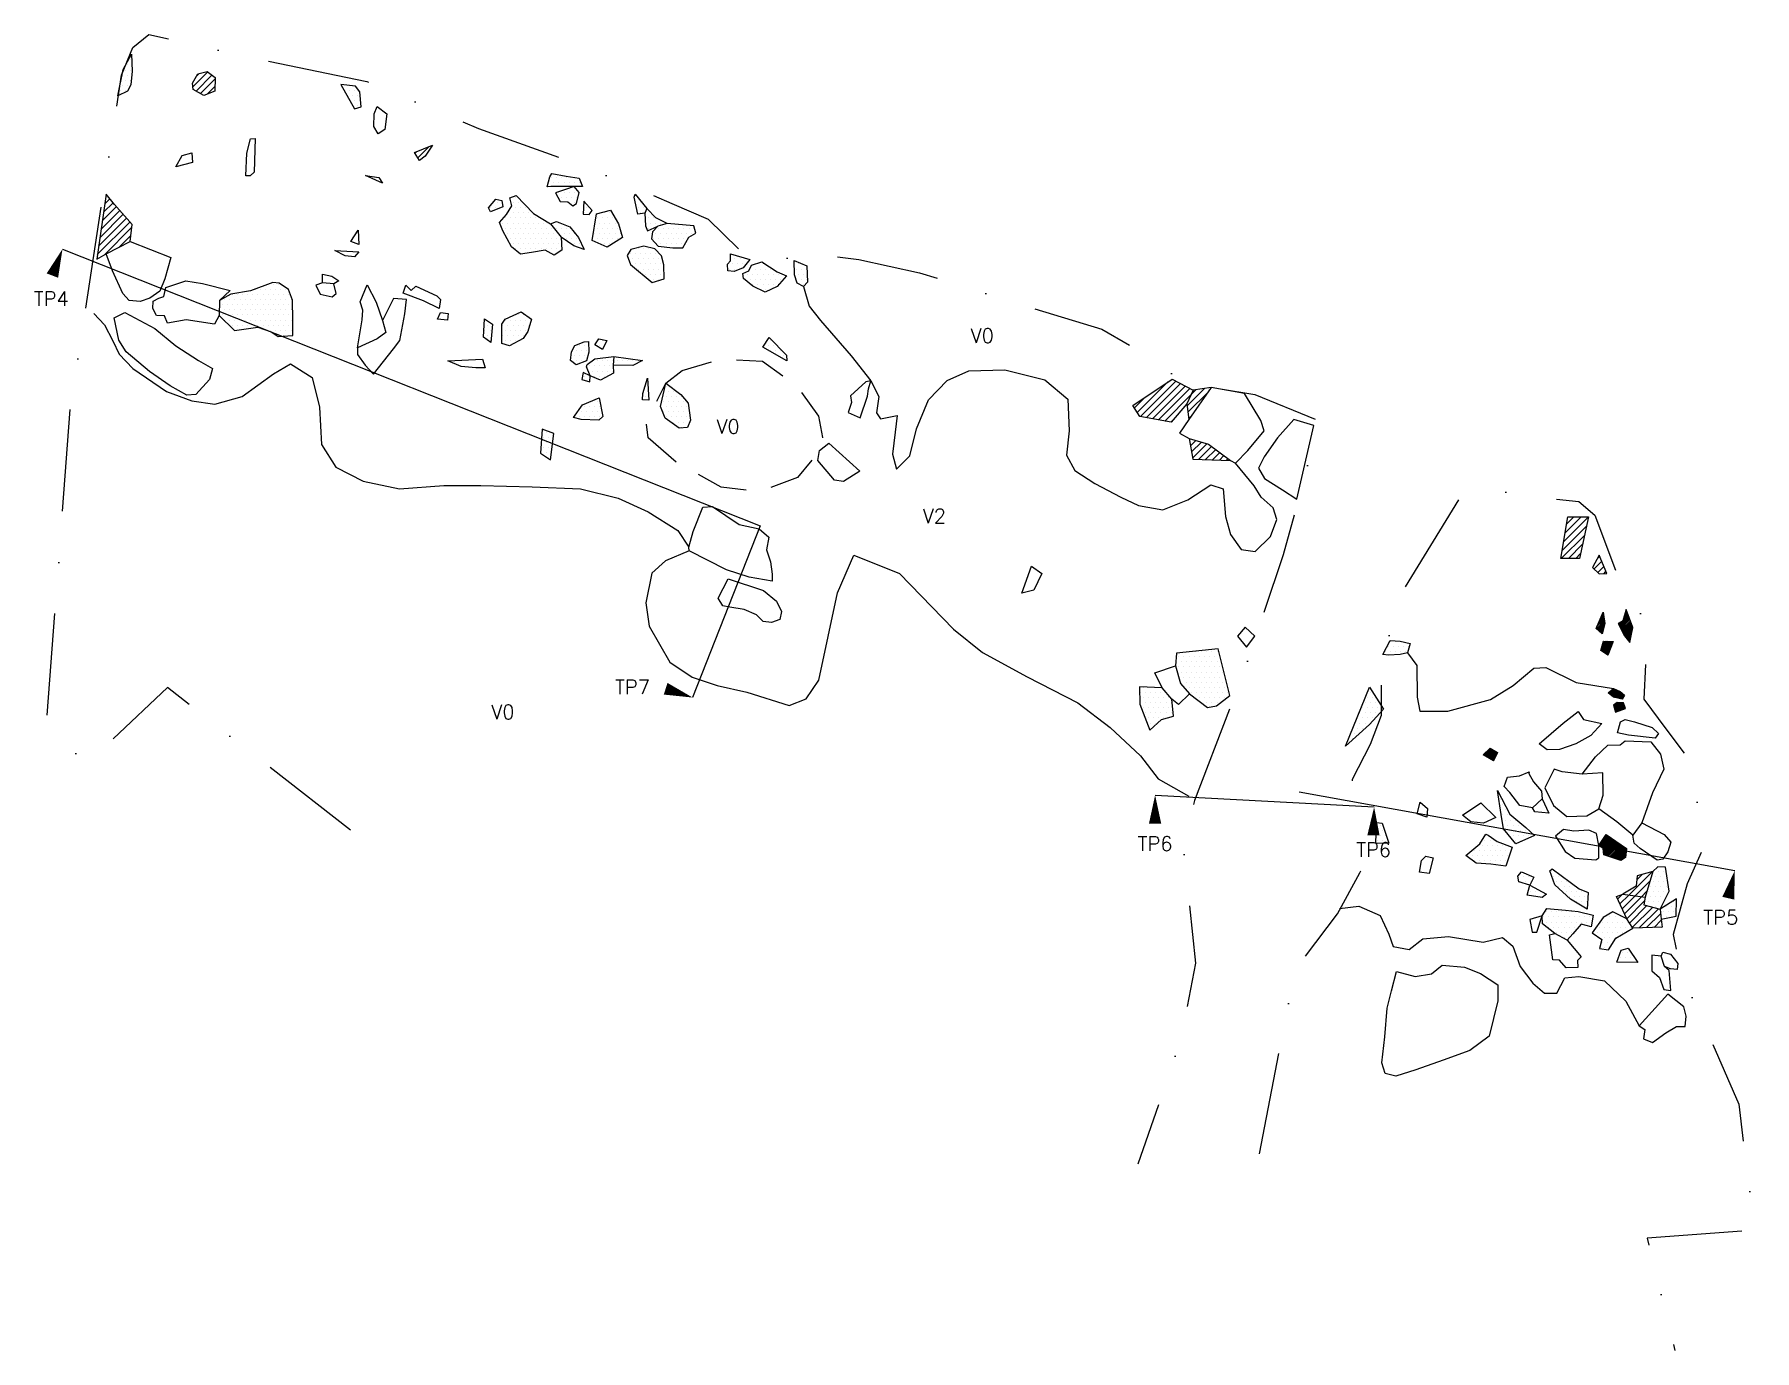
# Model space of a CAD drawing. Extents: x -902 to -480, y -1727 to -1405.
import ezdxf

# ---------------------------------------------------------------- set-up
doc = ezdxf.new("R2010")
doc.units = 0
doc.header["$LTSCALE"] = 25
doc.header["$MEASUREMENT"] = 0
doc.linetypes.add('GESTRICHELT', pattern=[0.75, 0.5, -0.25])
doc.linetypes.add('STRICHPUNKTX2', pattern=[2, 1, -0.5, 0, -0.5])
doc.layers.get('0').update_dxf_attribs({"linetype": 'CONTINUOUS'})
for name, color, linetype in [('BEFUND', 1, 'CONTINUOUS'), ('BEFUND_UNSICHER', 1, 'GESTRICHELT'), ('BEFUNDSCHRAFF', 1, 'CONTINUOUS'), ('FEUER', 1, 'CONTINUOUS'), ('GRABUNGSGRENZE', 3, 'STRICHPUNKTX2'), ('KNOCHEN', 2, 'CONTINUOUS'), ('KNOCHENSCHRAFF', 2, 'CONTINUOUS'), ('STEINE', 4, 'CONTINUOUS'), ('STEINESCHRAFF', 4, 'CONTINUOUS'), ('TPROFIL', 3, 'CONTINUOUS')]:
    doc.layers.add(name, color=color, linetype=linetype)
doc.styles.get("Standard").update_dxf_attribs({"font": 'txt.shx'})

msp = doc.modelspace()

# ---------------------------------------------------------------- texts
at = {"layer": 'BEFUNDSCHRAFF'}
for s, p in [('V0', (-672.27, -1480.58)), ('V0', (-734.54, -1502.83)), ('V2', (-683.98, -1524.79)), ('V0', (-789.72, -1572.76))]:
    msp.add_text(s, height=3.5, dxfattribs=at).set_placement(p)
at = {"layer": 'TPROFIL'}
for s, p in [('TP4', (-901.79, -1471.53)), ('TP7', (-759.37, -1566.68)), ('TP6', (-631.35, -1605.07)), ('TP6', (-577.8, -1606.54)), ('TP5', (-492.75, -1623.06))]:
    msp.add_text(s, height=3.5, dxfattribs=at).set_placement(p)

# ---------------------------------------------------------------- blocks, each defined once
blk = doc.blocks.new('PFEIL')
at = {"layer": 'TPROFIL'}
blk.add_lwpolyline([(0, 0, 0, 3, 0), (6.54, -2.37, 3, 3, 0)], format="xyseb", dxfattribs=at)
blk = doc.blocks.new('*X2')
at = {"color": 0}
for p, q in [((-878.125, -1411.25), (-878.125, -1411.25)), ((-880, -1415), (-880, -1415)), ((-879.375, -1413.75), (-879.375, -1413.75)), ((-878.75, -1412.5), (-878.75, -1412.5)), ((-878.75, -1415), (-878.75, -1415)), ((-878.125, -1413.75), (-878.125, -1413.75)), ((-880.625, -1418.75), (-880.625, -1418.75)), ((-880, -1417.5), (-880, -1417.5)), ((-879.375, -1416.25), (-879.375, -1416.25)), ((-879.375, -1418.75), (-879.375, -1418.75)), ((-878.75, -1417.5), (-878.75, -1417.5)), ((-878.125, -1416.25), (-878.125, -1416.25)), ((-826.25, -1417.5), (-826.25, -1417.5)), ((-825.625, -1418.75), (-825.625, -1418.75)), ((-825, -1417.5), (-825, -1417.5)), ((-825, -1420), (-825, -1420)), ((-824.375, -1418.75), (-824.375, -1418.75)), ((-823.75, -1420), (-823.75, -1420)), ((-823.125, -1418.75), (-823.125, -1418.75)), ((-822.5, -1420), (-822.5, -1420)), ((-823.125, -1421.25), (-823.125, -1421.25)), ((-822.5, -1422.5), (-822.5, -1422.5)), ((-821.875, -1421.25), (-821.875, -1421.25)), ((-775.625, -1441.25), (-775.625, -1441.25)), ((-775, -1440), (-775, -1440)), ((-774.375, -1441.25), (-774.375, -1441.25)), ((-773.75, -1440), (-773.75, -1440)), ((-773.125, -1441.25), (-773.125, -1441.25)), ((-772.5, -1440), (-772.5, -1440)), ((-771.875, -1441.25), (-771.875, -1441.25)), ((-771.25, -1440), (-771.25, -1440)), ((-770.625, -1441.25), (-770.625, -1441.25)), ((-770, -1440), (-770, -1440)), ((-769.375, -1441.25), (-769.375, -1441.25)), ((-768.125, -1441.25), (-768.125, -1441.25)), ((-785, -1445), (-785, -1445)), ((-783.75, -1445), (-783.75, -1445)), ((-773.125, -1443.75), (-773.125, -1443.75)), ((-772.5, -1445), (-772.5, -1445)), ((-771.875, -1443.75), (-771.875, -1443.75)), ((-771.25, -1445), (-771.25, -1445)), ((-770.625, -1443.75), (-770.625, -1443.75)), ((-770, -1445), (-770, -1445)), ((-769.375, -1443.75), (-769.375, -1443.75)), ((-768.75, -1445), (-768.75, -1445)), ((-790, -1447.5), (-790, -1447.5)), ((-788.75, -1447.5), (-788.75, -1447.5)), ((-788.125, -1446.25), (-788.125, -1446.25)), ((-787.5, -1447.5), (-787.5, -1447.5)), ((-785.625, -1448.75), (-785.625, -1448.75)), ((-784.375, -1446.25), (-784.375, -1446.25)), ((-784.375, -1448.75), (-784.375, -1448.75)), ((-783.75, -1447.5), (-783.75, -1447.5)), ((-783.125, -1446.25), (-783.125, -1446.25)), ((-783.125, -1448.75), (-783.125, -1448.75)), ((-782.5, -1447.5), (-782.5, -1447.5)), ((-781.875, -1448.75), (-781.875, -1448.75)), ((-781.25, -1447.5), (-781.25, -1447.5)), ((-780.625, -1448.75), (-780.625, -1448.75)), ((-770.625, -1446.25), (-770.625, -1446.25)), ((-769.375, -1446.25), (-769.375, -1446.25)), ((-766.875, -1446.25), (-766.875, -1446.25)), ((-766.875, -1448.75), (-766.875, -1448.75)), ((-766.25, -1447.5), (-766.25, -1447.5)), ((-765.625, -1448.75), (-765.625, -1448.75)), ((-761.875, -1448.75), (-761.875, -1448.75)), ((-760.625, -1448.75), (-760.625, -1448.75)), ((-754.375, -1446.25), (-754.375, -1446.25)), ((-753.75, -1447.5), (-753.75, -1447.5)), ((-753.125, -1446.25), (-753.125, -1446.25)), ((-753.125, -1448.75), (-753.125, -1448.75)), ((-752.5, -1447.5), (-752.5, -1447.5)), ((-751.875, -1448.75), (-751.875, -1448.75)), ((-750.625, -1448.75), (-750.625, -1448.75)), ((-786.875, -1451.25), (-786.875, -1451.25)), ((-786.25, -1450), (-786.25, -1450)), ((-786.25, -1452.5), (-786.25, -1452.5)), ((-785.625, -1451.25), (-785.625, -1451.25)), ((-785.625, -1453.75), (-785.625, -1453.75)), ((-785, -1450), (-785, -1450)), ((-785, -1452.5), (-785, -1452.5)), ((-784.375, -1451.25), (-784.375, -1451.25)), ((-784.375, -1453.75), (-784.375, -1453.75)), ((-783.75, -1450), (-783.75, -1450)), ((-783.75, -1452.5), (-783.75, -1452.5)), ((-783.125, -1451.25), (-783.125, -1451.25)), ((-783.125, -1453.75), (-783.125, -1453.75)), ((-782.5, -1450), (-782.5, -1450)), ((-782.5, -1452.5), (-782.5, -1452.5)), ((-781.875, -1451.25), (-781.875, -1451.25)), ((-781.875, -1453.75), (-781.875, -1453.75)), ((-781.25, -1450), (-781.25, -1450)), ((-781.25, -1452.5), (-781.25, -1452.5)), ((-780.625, -1451.25), (-780.625, -1451.25)), ((-780.625, -1453.75), (-780.625, -1453.75)), ((-780, -1450), (-780, -1450)), ((-780, -1452.5), (-780, -1452.5)), ((-779.375, -1451.25), (-779.375, -1451.25)), ((-779.375, -1453.75), (-779.375, -1453.75)), ((-778.75, -1450), (-778.75, -1450)), ((-778.75, -1452.5), (-778.75, -1452.5)), ((-778.125, -1451.25), (-778.125, -1451.25)), ((-778.125, -1453.75), (-778.125, -1453.75)), ((-777.5, -1452.5), (-777.5, -1452.5)), ((-776.875, -1451.25), (-776.875, -1451.25)), ((-776.875, -1453.75), (-776.875, -1453.75)), ((-776.25, -1452.5), (-776.25, -1452.5)), ((-775.625, -1451.25), (-775.625, -1451.25)), ((-775.625, -1453.75), (-775.625, -1453.75)), ((-775, -1452.5), (-775, -1452.5)), ((-774.375, -1451.25), (-774.375, -1451.25)), ((-774.375, -1453.75), (-774.375, -1453.75)), ((-773.75, -1452.5), (-773.75, -1452.5)), ((-773.125, -1451.25), (-773.125, -1451.25)), ((-773.125, -1453.75), (-773.125, -1453.75)), ((-772.5, -1452.5), (-772.5, -1452.5)), ((-771.875, -1453.75), (-771.875, -1453.75)), ((-771.25, -1452.5), (-771.25, -1452.5)), ((-770.625, -1453.75), (-770.625, -1453.75)), ((-769.375, -1453.75), (-769.375, -1453.75)), ((-764.375, -1453.75), (-764.375, -1453.75)), ((-763.75, -1450), (-763.75, -1450)), ((-763.75, -1452.5), (-763.75, -1452.5)), ((-763.125, -1451.25), (-763.125, -1451.25)), ((-763.125, -1453.75), (-763.125, -1453.75)), ((-762.5, -1450), (-762.5, -1450)), ((-762.5, -1452.5), (-762.5, -1452.5)), ((-761.875, -1451.25), (-761.875, -1451.25)), ((-761.875, -1453.75), (-761.875, -1453.75)), ((-761.25, -1450), (-761.25, -1450)), ((-761.25, -1452.5), (-761.25, -1452.5)), ((-760.625, -1451.25), (-760.625, -1451.25)), ((-760.625, -1453.75), (-760.625, -1453.75)), ((-760, -1450), (-760, -1450)), ((-760, -1452.5), (-760, -1452.5)), ((-759.375, -1451.25), (-759.375, -1451.25)), ((-759.375, -1453.75), (-759.375, -1453.75)), ((-758.75, -1452.5), (-758.75, -1452.5)), ((-758.125, -1453.75), (-758.125, -1453.75)), ((-751.875, -1451.25), (-751.875, -1451.25)), ((-751.25, -1450), (-751.25, -1450)), ((-751.25, -1452.5), (-751.25, -1452.5)), ((-750.625, -1451.25), (-750.625, -1451.25)), ((-750, -1450), (-750, -1450)), ((-749.375, -1451.25), (-749.375, -1451.25)), ((-749.375, -1453.75), (-749.375, -1453.75)), ((-748.75, -1452.5), (-748.75, -1452.5)), ((-748.125, -1451.25), (-748.125, -1451.25)), ((-748.125, -1453.75), (-748.125, -1453.75)), ((-747.5, -1452.5), (-747.5, -1452.5)), ((-746.875, -1451.25), (-746.875, -1451.25)), ((-746.875, -1453.75), (-746.875, -1453.75)), ((-746.25, -1452.5), (-746.25, -1452.5)), ((-745.625, -1453.75), (-745.625, -1453.75)), ((-745, -1452.5), (-745, -1452.5)), ((-744.375, -1453.75), (-744.375, -1453.75)), ((-743.75, -1452.5), (-743.75, -1452.5)), ((-743.125, -1453.75), (-743.125, -1453.75)), ((-742.5, -1452.5), (-742.5, -1452.5)), ((-741.875, -1453.75), (-741.875, -1453.75)), ((-741.25, -1452.5), (-741.25, -1452.5)), ((-740.625, -1453.75), (-740.625, -1453.75)), ((-740, -1452.5), (-740, -1452.5)), ((-785, -1455), (-785, -1455)), ((-784.375, -1456.25), (-784.375, -1456.25)), ((-783.75, -1455), (-783.75, -1455)), ((-783.75, -1457.5), (-783.75, -1457.5)), ((-783.125, -1456.25), (-783.125, -1456.25)), ((-782.5, -1455), (-782.5, -1455)), ((-782.5, -1457.5), (-782.5, -1457.5)), ((-781.875, -1456.25), (-781.875, -1456.25)), ((-781.25, -1455), (-781.25, -1455)), ((-781.25, -1457.5), (-781.25, -1457.5)), ((-780.625, -1456.25), (-780.625, -1456.25)), ((-780, -1455), (-780, -1455)), ((-780, -1457.5), (-780, -1457.5)), ((-779.375, -1456.25), (-779.375, -1456.25)), ((-778.75, -1455), (-778.75, -1455)), ((-778.75, -1457.5), (-778.75, -1457.5)), ((-778.125, -1456.25), (-778.125, -1456.25)), ((-777.5, -1455), (-777.5, -1455)), ((-777.5, -1457.5), (-777.5, -1457.5)), ((-776.875, -1456.25), (-776.875, -1456.25)), ((-776.25, -1455), (-776.25, -1455)), ((-776.25, -1457.5), (-776.25, -1457.5)), ((-775.625, -1456.25), (-775.625, -1456.25)), ((-775, -1455), (-775, -1455)), ((-775, -1457.5), (-775, -1457.5)), ((-774.375, -1456.25), (-774.375, -1456.25)), ((-773.75, -1455), (-773.75, -1455)), ((-773.75, -1457.5), (-773.75, -1457.5)), ((-773.125, -1456.25), (-773.125, -1456.25)), ((-772.5, -1457.5), (-772.5, -1457.5)), ((-771.25, -1455), (-771.25, -1455)), ((-770, -1455), (-770, -1455)), ((-769.375, -1456.25), (-769.375, -1456.25)), ((-768.75, -1455), (-768.75, -1455)), ((-768.125, -1456.25), (-768.125, -1456.25)), ((-767.5, -1457.5), (-767.5, -1457.5)), ((-763.75, -1455), (-763.75, -1455)), ((-763.125, -1456.25), (-763.125, -1456.25)), ((-762.5, -1455), (-762.5, -1455)), ((-761.875, -1456.25), (-761.875, -1456.25)), ((-761.25, -1455), (-761.25, -1455)), ((-760.625, -1456.25), (-760.625, -1456.25)), ((-760, -1455), (-760, -1455)), ((-758.75, -1455), (-758.75, -1455)), ((-753.75, -1457.5), (-753.75, -1457.5)), ((-752.5, -1457.5), (-752.5, -1457.5)), ((-751.25, -1457.5), (-751.25, -1457.5)), ((-750, -1455), (-750, -1455)), ((-750, -1457.5), (-750, -1457.5)), ((-749.375, -1456.25), (-749.375, -1456.25)), ((-748.75, -1455), (-748.75, -1455)), ((-748.125, -1456.25), (-748.125, -1456.25)), ((-747.5, -1455), (-747.5, -1455)), ((-746.875, -1456.25), (-746.875, -1456.25)), ((-746.25, -1455), (-746.25, -1455)), ((-745.625, -1456.25), (-745.625, -1456.25)), ((-745, -1455), (-745, -1455)), ((-744.375, -1456.25), (-744.375, -1456.25)), ((-743.75, -1455), (-743.75, -1455)), ((-743.125, -1456.25), (-743.125, -1456.25)), ((-742.5, -1455), (-742.5, -1455)), ((-781.875, -1458.75), (-781.875, -1458.75)), ((-774.375, -1458.75), (-774.375, -1458.75)), ((-755.625, -1458.75), (-755.625, -1458.75)), ((-755, -1460), (-755, -1460)), ((-754.375, -1458.75), (-754.375, -1458.75)), ((-754.375, -1461.25), (-754.375, -1461.25)), ((-753.75, -1460), (-753.75, -1460)), ((-753.125, -1458.75), (-753.125, -1458.75)), ((-753.125, -1461.25), (-753.125, -1461.25)), ((-752.5, -1460), (-752.5, -1460)), ((-751.875, -1458.75), (-751.875, -1458.75)), ((-751.875, -1461.25), (-751.875, -1461.25)), ((-751.25, -1460), (-751.25, -1460)), ((-750.625, -1458.75), (-750.625, -1458.75)), ((-750.625, -1461.25), (-750.625, -1461.25)), ((-750, -1460), (-750, -1460)), ((-749.375, -1458.75), (-749.375, -1458.75)), ((-749.375, -1461.25), (-749.375, -1461.25)), ((-748.75, -1460), (-748.75, -1460)), ((-748.125, -1461.25), (-748.125, -1461.25)), ((-730.625, -1461.25), (-730.625, -1461.25)), ((-730, -1460), (-730, -1460)), ((-729.375, -1461.25), (-729.375, -1461.25)), ((-728.75, -1460), (-728.75, -1460)), ((-728.125, -1461.25), (-728.125, -1461.25)), ((-727.5, -1460), (-727.5, -1460)), ((-724.375, -1461.25), (-724.375, -1461.25)), ((-723.125, -1461.25), (-723.125, -1461.25)), ((-714.375, -1461.25), (-714.375, -1461.25)), ((-753.75, -1462.5), (-753.75, -1462.5)), ((-752.5, -1462.5), (-752.5, -1462.5)), ((-751.875, -1463.75), (-751.875, -1463.75)), ((-751.25, -1462.5), (-751.25, -1462.5)), ((-751.25, -1465), (-751.25, -1465)), ((-750.625, -1463.75), (-750.625, -1463.75)), ((-750, -1462.5), (-750, -1462.5)), ((-750, -1465), (-750, -1465)), ((-749.375, -1463.75), (-749.375, -1463.75)), ((-748.75, -1462.5), (-748.75, -1462.5)), ((-748.75, -1465), (-748.75, -1465)), ((-748.125, -1463.75), (-748.125, -1463.75)), ((-747.5, -1462.5), (-747.5, -1462.5)), ((-731.25, -1462.5), (-731.25, -1462.5)), ((-730, -1462.5), (-730, -1462.5)), ((-728.75, -1462.5), (-728.75, -1462.5)), ((-727.5, -1465), (-727.5, -1465)), ((-726.875, -1463.75), (-726.875, -1463.75)), ((-726.25, -1462.5), (-726.25, -1462.5)), ((-726.25, -1465), (-726.25, -1465)), ((-725.625, -1463.75), (-725.625, -1463.75)), ((-725.625, -1466.25), (-725.625, -1466.25)), ((-725, -1462.5), (-725, -1462.5)), ((-725, -1465), (-725, -1465)), ((-724.375, -1463.75), (-724.375, -1463.75)), ((-724.375, -1466.25), (-724.375, -1466.25)), ((-723.75, -1462.5), (-723.75, -1462.5)), ((-723.75, -1465), (-723.75, -1465)), ((-723.125, -1463.75), (-723.125, -1463.75)), ((-723.125, -1466.25), (-723.125, -1466.25)), ((-722.5, -1462.5), (-722.5, -1462.5)), ((-722.5, -1465), (-722.5, -1465)), ((-721.875, -1463.75), (-721.875, -1463.75)), ((-721.875, -1466.25), (-721.875, -1466.25)), ((-721.25, -1462.5), (-721.25, -1462.5)), ((-721.25, -1465), (-721.25, -1465)), ((-720.625, -1463.75), (-720.625, -1463.75)), ((-720.625, -1466.25), (-720.625, -1466.25)), ((-720, -1465), (-720, -1465)), ((-719.375, -1463.75), (-719.375, -1463.75)), ((-719.375, -1466.25), (-719.375, -1466.25)), ((-718.75, -1465), (-718.75, -1465)), ((-715, -1462.5), (-715, -1462.5)), ((-715, -1465), (-715, -1465)), ((-714.375, -1463.75), (-714.375, -1463.75)), ((-713.75, -1462.5), (-713.75, -1462.5)), ((-713.75, -1465), (-713.75, -1465)), ((-713.125, -1463.75), (-713.125, -1463.75)), ((-713.125, -1466.25), (-713.125, -1466.25)), ((-712.5, -1462.5), (-712.5, -1462.5)), ((-712.5, -1465), (-712.5, -1465)), ((-723.75, -1467.5), (-723.75, -1467.5)), ((-722.5, -1467.5), (-722.5, -1467.5)), ((-721.25, -1467.5), (-721.25, -1467.5)), ((-791.25, -1475), (-791.25, -1475)), ((-786.25, -1475), (-786.25, -1475)), ((-785, -1475), (-785, -1475)), ((-783.75, -1475), (-783.75, -1475)), ((-783.125, -1473.75), (-783.125, -1473.75)), ((-782.5, -1475), (-782.5, -1475)), ((-781.875, -1473.75), (-781.875, -1473.75)), ((-781.25, -1475), (-781.25, -1475)), ((-780, -1475), (-780, -1475)), ((-791.25, -1477.5), (-791.25, -1477.5)), ((-790.625, -1476.25), (-790.625, -1476.25)), ((-790.625, -1478.75), (-790.625, -1478.75)), ((-790, -1477.5), (-790, -1477.5)), ((-786.875, -1476.25), (-786.875, -1476.25)), ((-786.875, -1478.75), (-786.875, -1478.75)), ((-786.25, -1477.5), (-786.25, -1477.5)), ((-785.625, -1476.25), (-785.625, -1476.25)), ((-785.625, -1478.75), (-785.625, -1478.75)), ((-785, -1477.5), (-785, -1477.5)), ((-784.375, -1476.25), (-784.375, -1476.25)), ((-784.375, -1478.75), (-784.375, -1478.75)), ((-783.75, -1477.5), (-783.75, -1477.5)), ((-783.125, -1476.25), (-783.125, -1476.25)), ((-783.125, -1478.75), (-783.125, -1478.75)), ((-782.5, -1477.5), (-782.5, -1477.5)), ((-781.875, -1476.25), (-781.875, -1476.25)), ((-781.875, -1478.75), (-781.875, -1478.75)), ((-781.25, -1477.5), (-781.25, -1477.5)), ((-780.625, -1476.25), (-780.625, -1476.25)), ((-790, -1480), (-790, -1480)), ((-786.25, -1480), (-786.25, -1480)), ((-785, -1480), (-785, -1480)), ((-783.75, -1480), (-783.75, -1480)), ((-768.75, -1482.5), (-768.75, -1482.5)), ((-768.125, -1481.25), (-768.125, -1481.25)), ((-767.5, -1482.5), (-767.5, -1482.5)), ((-766.875, -1481.25), (-766.875, -1481.25)), ((-766.25, -1482.5), (-766.25, -1482.5)), ((-763.125, -1481.25), (-763.125, -1481.25)), ((-762.5, -1480), (-762.5, -1480)), ((-721.875, -1481.25), (-721.875, -1481.25)), ((-721.25, -1480), (-721.25, -1480)), ((-721.25, -1482.5), (-721.25, -1482.5)), ((-720.625, -1481.25), (-720.625, -1481.25)), ((-720, -1482.5), (-720, -1482.5)), ((-718.75, -1482.5), (-718.75, -1482.5)), ((-770, -1485), (-770, -1485)), ((-769.375, -1483.75), (-769.375, -1483.75)), ((-768.75, -1485), (-768.75, -1485)), ((-768.125, -1483.75), (-768.125, -1483.75)), ((-767.5, -1485), (-767.5, -1485)), ((-766.875, -1483.75), (-766.875, -1483.75)), ((-765.625, -1486.25), (-765.625, -1486.25)), ((-765, -1485), (-765, -1485)), ((-765, -1487.5), (-765, -1487.5)), ((-764.375, -1486.25), (-764.375, -1486.25)), ((-763.75, -1485), (-763.75, -1485)), ((-763.75, -1487.5), (-763.75, -1487.5)), ((-763.125, -1486.25), (-763.125, -1486.25)), ((-762.5, -1485), (-762.5, -1485)), ((-762.5, -1487.5), (-762.5, -1487.5)), ((-761.875, -1486.25), (-761.875, -1486.25)), ((-761.25, -1485), (-761.25, -1485)), ((-761.25, -1487.5), (-761.25, -1487.5)), ((-760.625, -1486.25), (-760.625, -1486.25)), ((-760, -1485), (-760, -1485)), ((-760, -1487.5), (-760, -1487.5)), ((-758.75, -1485), (-758.75, -1485)), ((-757.5, -1485), (-757.5, -1485)), ((-756.25, -1485), (-756.25, -1485)), ((-755, -1485), (-755, -1485)), ((-753.75, -1485), (-753.75, -1485)), ((-719.375, -1483.75), (-719.375, -1483.75)), ((-718.125, -1483.75), (-718.125, -1483.75)), ((-766.875, -1488.75), (-766.875, -1488.75)), ((-765.625, -1488.75), (-765.625, -1488.75)), ((-764.375, -1488.75), (-764.375, -1488.75)), ((-763.125, -1488.75), (-763.125, -1488.75)), ((-761.875, -1488.75), (-761.875, -1488.75)), ((-751.875, -1491.25), (-751.875, -1491.25)), ((-746.875, -1491.25), (-746.875, -1491.25)), ((-765, -1495), (-765, -1495)), ((-763.75, -1495), (-763.75, -1495)), ((-751.875, -1493.75), (-751.875, -1493.75)), ((-751.25, -1492.5), (-751.25, -1492.5)), ((-747.5, -1495), (-747.5, -1495)), ((-746.875, -1493.75), (-746.875, -1493.75)), ((-746.25, -1492.5), (-746.25, -1492.5)), ((-746.25, -1495), (-746.25, -1495)), ((-745.625, -1493.75), (-745.625, -1493.75)), ((-745, -1492.5), (-745, -1492.5)), ((-745, -1495), (-745, -1495)), ((-744.375, -1493.75), (-744.375, -1493.75)), ((-743.75, -1495), (-743.75, -1495)), ((-743.125, -1493.75), (-743.125, -1493.75)), ((-742.5, -1495), (-742.5, -1495)), ((-769.375, -1498.75), (-769.375, -1498.75)), ((-768.125, -1498.75), (-768.125, -1498.75)), ((-767.5, -1497.5), (-767.5, -1497.5)), ((-766.875, -1496.25), (-766.875, -1496.25)), ((-766.875, -1498.75), (-766.875, -1498.75)), ((-766.25, -1497.5), (-766.25, -1497.5)), ((-765.625, -1496.25), (-765.625, -1496.25)), ((-765.625, -1498.75), (-765.625, -1498.75)), ((-765, -1497.5), (-765, -1497.5)), ((-764.375, -1496.25), (-764.375, -1496.25)), ((-764.375, -1498.75), (-764.375, -1498.75)), ((-763.75, -1497.5), (-763.75, -1497.5)), ((-763.125, -1496.25), (-763.125, -1496.25)), ((-763.125, -1498.75), (-763.125, -1498.75)), ((-748.125, -1496.25), (-748.125, -1496.25)), ((-747.5, -1497.5), (-747.5, -1497.5)), ((-746.875, -1496.25), (-746.875, -1496.25)), ((-746.875, -1498.75), (-746.875, -1498.75)), ((-746.25, -1497.5), (-746.25, -1497.5)), ((-745.625, -1496.25), (-745.625, -1496.25)), ((-745.625, -1498.75), (-745.625, -1498.75)), ((-745, -1497.5), (-745, -1497.5)), ((-745, -1500), (-745, -1500)), ((-744.375, -1496.25), (-744.375, -1496.25)), ((-744.375, -1498.75), (-744.375, -1498.75)), ((-743.75, -1497.5), (-743.75, -1497.5)), ((-743.75, -1500), (-743.75, -1500)), ((-743.125, -1496.25), (-743.125, -1496.25)), ((-743.125, -1498.75), (-743.125, -1498.75)), ((-742.5, -1497.5), (-742.5, -1497.5)), ((-742.5, -1500), (-742.5, -1500)), ((-741.875, -1496.25), (-741.875, -1496.25)), ((-741.875, -1498.75), (-741.875, -1498.75)), ((-741.25, -1497.5), (-741.25, -1497.5)), ((-741.25, -1500), (-741.25, -1500)), ((-776.875, -1503.75), (-776.875, -1503.75)), ((-776.25, -1502.5), (-776.25, -1502.5)), ((-775.625, -1503.75), (-775.625, -1503.75)), ((-743.125, -1501.25), (-743.125, -1501.25)), ((-741.875, -1501.25), (-741.875, -1501.25)), ((-777.5, -1507.5), (-777.5, -1507.5)), ((-776.875, -1506.25), (-776.875, -1506.25)), ((-776.25, -1505), (-776.25, -1505)), ((-776.25, -1507.5), (-776.25, -1507.5)), ((-775.625, -1506.25), (-775.625, -1506.25)), ((-775.625, -1508.75), (-775.625, -1508.75)), ((-775, -1505), (-775, -1505)), ((-775, -1507.5), (-775, -1507.5))]:
    blk.add_line(p, q, dxfattribs=at)
blk = doc.blocks.new('*X3')
at = {"color": 0}
for p, q in [((-621.875, -1558.75), (-621.875, -1558.75)), ((-621.25, -1557.5), (-621.25, -1557.5)), ((-620.625, -1558.75), (-620.625, -1558.75)), ((-620, -1557.5), (-620, -1557.5)), ((-619.375, -1558.75), (-619.375, -1558.75)), ((-618.75, -1557.5), (-618.75, -1557.5)), ((-618.125, -1556.25), (-618.125, -1556.25)), ((-618.125, -1558.75), (-618.125, -1558.75)), ((-617.5, -1557.5), (-617.5, -1557.5)), ((-616.875, -1556.25), (-616.875, -1556.25)), ((-616.875, -1558.75), (-616.875, -1558.75)), ((-616.25, -1557.5), (-616.25, -1557.5)), ((-615.625, -1556.25), (-615.625, -1556.25)), ((-615.625, -1558.75), (-615.625, -1558.75)), ((-615, -1557.5), (-615, -1557.5)), ((-614.375, -1556.25), (-614.375, -1556.25)), ((-614.375, -1558.75), (-614.375, -1558.75)), ((-613.75, -1557.5), (-613.75, -1557.5)), ((-613.125, -1556.25), (-613.125, -1556.25)), ((-613.125, -1558.75), (-613.125, -1558.75)), ((-612.5, -1557.5), (-612.5, -1557.5)), ((-611.875, -1556.25), (-611.875, -1556.25)), ((-611.875, -1558.75), (-611.875, -1558.75)), ((-611.25, -1557.5), (-611.25, -1557.5)), ((-621.25, -1560), (-621.25, -1560)), ((-621.25, -1562.5), (-621.25, -1562.5)), ((-620.625, -1561.25), (-620.625, -1561.25)), ((-620, -1560), (-620, -1560)), ((-620, -1562.5), (-620, -1562.5)), ((-619.375, -1561.25), (-619.375, -1561.25)), ((-618.75, -1560), (-618.75, -1560)), ((-618.75, -1562.5), (-618.75, -1562.5)), ((-618.125, -1561.25), (-618.125, -1561.25)), ((-617.5, -1560), (-617.5, -1560)), ((-617.5, -1562.5), (-617.5, -1562.5)), ((-616.875, -1561.25), (-616.875, -1561.25)), ((-616.25, -1560), (-616.25, -1560)), ((-616.25, -1562.5), (-616.25, -1562.5)), ((-615.625, -1561.25), (-615.625, -1561.25)), ((-615, -1560), (-615, -1560)), ((-615, -1562.5), (-615, -1562.5)), ((-614.375, -1561.25), (-614.375, -1561.25)), ((-613.75, -1560), (-613.75, -1560)), ((-613.75, -1562.5), (-613.75, -1562.5)), ((-613.125, -1561.25), (-613.125, -1561.25)), ((-612.5, -1560), (-612.5, -1560)), ((-612.5, -1562.5), (-612.5, -1562.5)), ((-611.875, -1561.25), (-611.875, -1561.25)), ((-611.25, -1560), (-611.25, -1560)), ((-611.25, -1562.5), (-611.25, -1562.5)), ((-610.625, -1561.25), (-610.625, -1561.25)), ((-610, -1562.5), (-610, -1562.5)), ((-630.625, -1566.25), (-630.625, -1566.25)), ((-630, -1565), (-630, -1565)), ((-630, -1567.5), (-630, -1567.5)), ((-629.375, -1566.25), (-629.375, -1566.25)), ((-628.75, -1565), (-628.75, -1565)), ((-628.75, -1567.5), (-628.75, -1567.5)), ((-628.125, -1566.25), (-628.125, -1566.25)), ((-627.5, -1567.5), (-627.5, -1567.5)), ((-626.875, -1566.25), (-626.875, -1566.25)), ((-626.25, -1567.5), (-626.25, -1567.5)), ((-625.625, -1566.25), (-625.625, -1566.25)), ((-625, -1567.5), (-625, -1567.5)), ((-624.375, -1566.25), (-624.375, -1566.25)), ((-623.75, -1567.5), (-623.75, -1567.5)), ((-620.625, -1563.75), (-620.625, -1563.75)), ((-620, -1565), (-620, -1565)), ((-619.375, -1563.75), (-619.375, -1563.75)), ((-618.75, -1565), (-618.75, -1565)), ((-618.125, -1563.75), (-618.125, -1563.75)), ((-618.125, -1566.25), (-618.125, -1566.25)), ((-617.5, -1565), (-617.5, -1565)), ((-616.875, -1563.75), (-616.875, -1563.75)), ((-616.875, -1566.25), (-616.875, -1566.25)), ((-616.25, -1565), (-616.25, -1565)), ((-616.25, -1567.5), (-616.25, -1567.5)), ((-615.625, -1563.75), (-615.625, -1563.75)), ((-615.625, -1566.25), (-615.625, -1566.25)), ((-615, -1565), (-615, -1565)), ((-615, -1567.5), (-615, -1567.5)), ((-614.375, -1563.75), (-614.375, -1563.75)), ((-614.375, -1566.25), (-614.375, -1566.25)), ((-613.75, -1565), (-613.75, -1565)), ((-613.75, -1567.5), (-613.75, -1567.5)), ((-613.125, -1563.75), (-613.125, -1563.75)), ((-613.125, -1566.25), (-613.125, -1566.25)), ((-612.5, -1565), (-612.5, -1565)), ((-612.5, -1567.5), (-612.5, -1567.5)), ((-611.875, -1563.75), (-611.875, -1563.75)), ((-611.875, -1566.25), (-611.875, -1566.25)), ((-611.25, -1565), (-611.25, -1565)), ((-611.25, -1567.5), (-611.25, -1567.5)), ((-610.625, -1563.75), (-610.625, -1563.75)), ((-610.625, -1566.25), (-610.625, -1566.25)), ((-610, -1565), (-610, -1565)), ((-610, -1567.5), (-610, -1567.5)), ((-609.375, -1566.25), (-609.375, -1566.25)), ((-630.625, -1568.75), (-630.625, -1568.75)), ((-630, -1570), (-630, -1570)), ((-629.375, -1568.75), (-629.375, -1568.75)), ((-629.375, -1571.25), (-629.375, -1571.25)), ((-628.75, -1570), (-628.75, -1570)), ((-628.125, -1568.75), (-628.125, -1568.75)), ((-628.125, -1571.25), (-628.125, -1571.25)), ((-627.5, -1570), (-627.5, -1570)), ((-626.875, -1568.75), (-626.875, -1568.75)), ((-626.875, -1571.25), (-626.875, -1571.25)), ((-626.25, -1570), (-626.25, -1570)), ((-625.625, -1568.75), (-625.625, -1568.75)), ((-625.625, -1571.25), (-625.625, -1571.25)), ((-625, -1570), (-625, -1570)), ((-624.375, -1568.75), (-624.375, -1568.75)), ((-624.375, -1571.25), (-624.375, -1571.25)), ((-623.75, -1570), (-623.75, -1570)), ((-623.125, -1568.75), (-623.125, -1568.75)), ((-623.125, -1571.25), (-623.125, -1571.25)), ((-615.625, -1568.75), (-615.625, -1568.75)), ((-614.375, -1568.75), (-614.375, -1568.75)), ((-613.125, -1568.75), (-613.125, -1568.75)), ((-611.875, -1568.75), (-611.875, -1568.75)), ((-628.75, -1572.5), (-628.75, -1572.5)), ((-628.125, -1573.75), (-628.125, -1573.75)), ((-627.5, -1572.5), (-627.5, -1572.5)), ((-626.875, -1573.75), (-626.875, -1573.75)), ((-626.25, -1572.5), (-626.25, -1572.5)), ((-625, -1572.5), (-625, -1572.5))]:
    blk.add_line(p, q, dxfattribs=at)
blk = doc.blocks.new('*X4')
at = {"color": 0}
for p, q in [((-631.42, -1497.62), (-623.94, -1490.15)), ((-630.65, -1498.63), (-621.98, -1489.96)), ((-629.17, -1498.91), (-620.83, -1490.57)), ((-627.68, -1499.19), (-619.67, -1491.18)), ((-626.2, -1499.47), (-618.52, -1491.8)), ((-619.22, -1496.04), (-614.99, -1491.8)), ((-632.11, -1496.54), (-629.46, -1493.9)), ((-624.71, -1499.76), (-618.28, -1493.33)), ((-619.01, -1497.59), (-614.02, -1492.6)), ((-618.28, -1493.33), (-617.05, -1492.09)), ((-623.23, -1500.04), (-622.59, -1499.4)), ((-618.79, -1499.14), (-618.27, -1498.61))]:
    blk.add_line(p, q, dxfattribs=at)
blk = doc.blocks.new('*X5')
at = {"color": 0}
for p, q in [((-618.65, -1504.31), (-618.44, -1504.09)), ((-618.39, -1505.81), (-617.08, -1504.5)), ((-618.13, -1507.32), (-615.72, -1504.9)), ((-617.87, -1508.83), (-614.35, -1505.31)), ((-616.43, -1509.15), (-613.24, -1505.96)), ((-614.71, -1509.2), (-612.22, -1506.71)), ((-612.99, -1509.25), (-611.2, -1507.46)), ((-611.28, -1509.3), (-610.19, -1508.21)), ((-609.56, -1509.35), (-609.17, -1508.96))]:
    blk.add_line(p, q, dxfattribs=at)
blk = doc.blocks.new('*X6')
at = {"color": 0}
for p, q in [((-862.8, -1417.88), (-859.13, -1414.21)), ((-862.04, -1418.89), (-858.13, -1414.98)), ((-861.79, -1415.1), (-861.35, -1414.66)), ((-860.92, -1419.54), (-857.39, -1416)), ((-859.29, -1419.68), (-857.44, -1417.82)), ((-807.71, -1435.27), (-804.94, -1432.5)), ((-808.39, -1434.18), (-807.94, -1433.73)), ((-884.39, -1446.54), (-883.13, -1445.28)), ((-884.09, -1444.47), (-883.91, -1444.29)), ((-885.61, -1454.83), (-879.87, -1449.09)), ((-885.31, -1452.76), (-880.71, -1448.16)), ((-885, -1450.69), (-881.54, -1447.22)), ((-884.7, -1448.61), (-882.35, -1446.27)), ((-886.22, -1458.98), (-878.21, -1450.96)), ((-885.92, -1456.91), (-879.04, -1450.03)), ((-884.55, -1459.07), (-877.73, -1452.25)), ((-880.83, -1457.12), (-877.97, -1454.26))]:
    blk.add_line(p, q, dxfattribs=at)
blk = doc.blocks.new('*X7')
at = {"color": 0}
for p, q in [((-844.375, -1466.25), (-844.375, -1466.25)), ((-843.125, -1466.25), (-843.125, -1466.25)), ((-841.875, -1466.25), (-841.875, -1466.25)), ((-855, -1470), (-855, -1470)), ((-853.75, -1470), (-853.75, -1470)), ((-853.125, -1468.75), (-853.125, -1468.75)), ((-852.5, -1470), (-852.5, -1470)), ((-851.875, -1468.75), (-851.875, -1468.75)), ((-851.25, -1470), (-851.25, -1470)), ((-850.625, -1468.75), (-850.625, -1468.75)), ((-850, -1470), (-850, -1470)), ((-849.375, -1468.75), (-849.375, -1468.75)), ((-848.75, -1470), (-848.75, -1470)), ((-848.125, -1468.75), (-848.125, -1468.75)), ((-847.5, -1467.5), (-847.5, -1467.5)), ((-847.5, -1470), (-847.5, -1470)), ((-846.875, -1468.75), (-846.875, -1468.75)), ((-846.25, -1467.5), (-846.25, -1467.5)), ((-846.25, -1470), (-846.25, -1470)), ((-845.625, -1468.75), (-845.625, -1468.75)), ((-845, -1467.5), (-845, -1467.5)), ((-845, -1470), (-845, -1470)), ((-844.375, -1468.75), (-844.375, -1468.75)), ((-843.75, -1467.5), (-843.75, -1467.5)), ((-843.75, -1470), (-843.75, -1470)), ((-843.125, -1468.75), (-843.125, -1468.75)), ((-842.5, -1467.5), (-842.5, -1467.5)), ((-842.5, -1470), (-842.5, -1470)), ((-841.875, -1468.75), (-841.875, -1468.75)), ((-841.25, -1467.5), (-841.25, -1467.5)), ((-841.25, -1470), (-841.25, -1470)), ((-840.625, -1468.75), (-840.625, -1468.75)), ((-840, -1467.5), (-840, -1467.5)), ((-840, -1470), (-840, -1470)), ((-839.375, -1468.75), (-839.375, -1468.75)), ((-838.75, -1470), (-838.75, -1470)), ((-856.25, -1472.5), (-856.25, -1472.5)), ((-855.625, -1471.25), (-855.625, -1471.25)), ((-855.625, -1473.75), (-855.625, -1473.75)), ((-855, -1472.5), (-855, -1472.5)), ((-855, -1475), (-855, -1475)), ((-854.375, -1471.25), (-854.375, -1471.25)), ((-854.375, -1473.75), (-854.375, -1473.75)), ((-853.75, -1472.5), (-853.75, -1472.5)), ((-853.75, -1475), (-853.75, -1475)), ((-853.125, -1471.25), (-853.125, -1471.25)), ((-853.125, -1473.75), (-853.125, -1473.75)), ((-852.5, -1472.5), (-852.5, -1472.5)), ((-852.5, -1475), (-852.5, -1475)), ((-851.875, -1471.25), (-851.875, -1471.25)), ((-851.875, -1473.75), (-851.875, -1473.75)), ((-851.25, -1472.5), (-851.25, -1472.5)), ((-851.25, -1475), (-851.25, -1475)), ((-850.625, -1471.25), (-850.625, -1471.25)), ((-850.625, -1473.75), (-850.625, -1473.75)), ((-850, -1472.5), (-850, -1472.5)), ((-850, -1475), (-850, -1475)), ((-849.375, -1471.25), (-849.375, -1471.25)), ((-849.375, -1473.75), (-849.375, -1473.75)), ((-848.75, -1472.5), (-848.75, -1472.5)), ((-848.75, -1475), (-848.75, -1475)), ((-848.125, -1471.25), (-848.125, -1471.25)), ((-848.125, -1473.75), (-848.125, -1473.75)), ((-847.5, -1472.5), (-847.5, -1472.5)), ((-847.5, -1475), (-847.5, -1475)), ((-846.875, -1471.25), (-846.875, -1471.25)), ((-846.875, -1473.75), (-846.875, -1473.75)), ((-846.25, -1472.5), (-846.25, -1472.5)), ((-846.25, -1475), (-846.25, -1475)), ((-845.625, -1471.25), (-845.625, -1471.25)), ((-845.625, -1473.75), (-845.625, -1473.75)), ((-845, -1472.5), (-845, -1472.5)), ((-845, -1475), (-845, -1475)), ((-844.375, -1471.25), (-844.375, -1471.25)), ((-844.375, -1473.75), (-844.375, -1473.75)), ((-843.75, -1472.5), (-843.75, -1472.5)), ((-843.75, -1475), (-843.75, -1475)), ((-843.125, -1471.25), (-843.125, -1471.25)), ((-843.125, -1473.75), (-843.125, -1473.75)), ((-842.5, -1472.5), (-842.5, -1472.5)), ((-842.5, -1475), (-842.5, -1475)), ((-841.875, -1471.25), (-841.875, -1471.25)), ((-841.875, -1473.75), (-841.875, -1473.75)), ((-841.25, -1472.5), (-841.25, -1472.5)), ((-841.25, -1475), (-841.25, -1475)), ((-840.625, -1471.25), (-840.625, -1471.25)), ((-840.625, -1473.75), (-840.625, -1473.75)), ((-840, -1472.5), (-840, -1472.5)), ((-840, -1475), (-840, -1475)), ((-839.375, -1471.25), (-839.375, -1471.25)), ((-839.375, -1473.75), (-839.375, -1473.75)), ((-838.75, -1472.5), (-838.75, -1472.5)), ((-838.75, -1475), (-838.75, -1475)), ((-853.125, -1476.25), (-853.125, -1476.25)), ((-852.5, -1477.5), (-852.5, -1477.5)), ((-851.875, -1476.25), (-851.875, -1476.25)), ((-850.625, -1476.25), (-850.625, -1476.25)), ((-849.375, -1476.25), (-849.375, -1476.25)), ((-848.125, -1476.25), (-848.125, -1476.25)), ((-846.875, -1476.25), (-846.875, -1476.25)), ((-845.625, -1476.25), (-845.625, -1476.25)), ((-844.375, -1476.25), (-844.375, -1476.25)), ((-843.75, -1477.5), (-843.75, -1477.5)), ((-843.125, -1476.25), (-843.125, -1476.25)), ((-842.5, -1477.5), (-842.5, -1477.5)), ((-841.875, -1476.25), (-841.875, -1476.25)), ((-841.875, -1478.75), (-841.875, -1478.75)), ((-841.25, -1477.5), (-841.25, -1477.5)), ((-840.625, -1476.25), (-840.625, -1476.25)), ((-840.625, -1478.75), (-840.625, -1478.75)), ((-840, -1477.5), (-840, -1477.5)), ((-839.375, -1476.25), (-839.375, -1476.25)), ((-839.375, -1478.75), (-839.375, -1478.75)), ((-838.75, -1477.5), (-838.75, -1477.5))]:
    blk.add_line(p, q, dxfattribs=at)
blk = doc.blocks.new('*X9')
at = {"color": 0}
for p, q in [((-570, -1555), (-570, -1555)), ((-569.375, -1553.75), (-569.375, -1553.75)), ((-568.75, -1555), (-568.75, -1555)), ((-568.125, -1553.75), (-568.125, -1553.75)), ((-567.5, -1555), (-567.5, -1555)), ((-566.875, -1553.75), (-566.875, -1553.75)), ((-566.25, -1555), (-566.25, -1555)), ((-565, -1555), (-565, -1555)), ((-570.625, -1556.25), (-570.625, -1556.25)), ((-569.375, -1556.25), (-569.375, -1556.25)), ((-568.125, -1556.25), (-568.125, -1556.25)), ((-566.875, -1556.25), (-566.875, -1556.25)), ((-565.625, -1556.25), (-565.625, -1556.25)), ((-575, -1567.5), (-575, -1567.5)), ((-574.375, -1566.25), (-574.375, -1566.25)), ((-573.75, -1567.5), (-573.75, -1567.5)), ((-576.875, -1571.25), (-576.875, -1571.25)), ((-576.25, -1570), (-576.25, -1570)), ((-575.625, -1568.75), (-575.625, -1568.75)), ((-575.625, -1571.25), (-575.625, -1571.25)), ((-575, -1570), (-575, -1570)), ((-574.375, -1568.75), (-574.375, -1568.75)), ((-574.375, -1571.25), (-574.375, -1571.25)), ((-573.75, -1570), (-573.75, -1570)), ((-573.125, -1568.75), (-573.125, -1568.75)), ((-573.125, -1571.25), (-573.125, -1571.25)), ((-572.5, -1570), (-572.5, -1570)), ((-578.125, -1573.75), (-578.125, -1573.75)), ((-577.5, -1572.5), (-577.5, -1572.5)), ((-577.5, -1575), (-577.5, -1575)), ((-576.875, -1573.75), (-576.875, -1573.75)), ((-576.25, -1572.5), (-576.25, -1572.5)), ((-576.25, -1575), (-576.25, -1575)), ((-575.625, -1573.75), (-575.625, -1573.75)), ((-575, -1572.5), (-575, -1572.5)), ((-574.375, -1573.75), (-574.375, -1573.75)), ((-573.75, -1572.5), (-573.75, -1572.5)), ((-578.75, -1577.5), (-578.75, -1577.5)), ((-578.125, -1576.25), (-578.125, -1576.25)), ((-542.5, -1592.5), (-542.5, -1592.5)), ((-541.875, -1593.75), (-541.875, -1593.75)), ((-541.875, -1596.25), (-541.875, -1596.25)), ((-541.25, -1595), (-541.25, -1595)), ((-540.625, -1596.25), (-540.625, -1596.25)), ((-572.5, -1600), (-572.5, -1600)), ((-571.875, -1598.75), (-571.875, -1598.75)), ((-571.875, -1601.25), (-571.875, -1601.25)), ((-571.25, -1600), (-571.25, -1600)), ((-570.625, -1601.25), (-570.625, -1601.25)), ((-545.625, -1601.25), (-545.625, -1601.25)), ((-541.25, -1597.5), (-541.25, -1597.5)), ((-541.25, -1600), (-541.25, -1600)), ((-540.625, -1598.75), (-540.625, -1598.75)), ((-540, -1597.5), (-540, -1597.5)), ((-540, -1600), (-540, -1600)), ((-539.375, -1598.75), (-539.375, -1598.75)), ((-539.375, -1601.25), (-539.375, -1601.25)), ((-538.75, -1597.5), (-538.75, -1597.5)), ((-538.75, -1600), (-538.75, -1600)), ((-538.125, -1598.75), (-538.125, -1598.75)), ((-538.125, -1601.25), (-538.125, -1601.25)), ((-537.5, -1600), (-537.5, -1600)), ((-536.875, -1601.25), (-536.875, -1601.25)), ((-536.25, -1600), (-536.25, -1600)), ((-535.625, -1601.25), (-535.625, -1601.25)), ((-534.375, -1601.25), (-534.375, -1601.25)), ((-572.5, -1602.5), (-572.5, -1602.5)), ((-571.25, -1602.5), (-571.25, -1602.5)), ((-548.75, -1605), (-548.75, -1605)), ((-547.5, -1605), (-547.5, -1605)), ((-546.875, -1603.75), (-546.875, -1603.75)), ((-546.25, -1602.5), (-546.25, -1602.5)), ((-546.25, -1605), (-546.25, -1605)), ((-545.625, -1603.75), (-545.625, -1603.75)), ((-545, -1602.5), (-545, -1602.5)), ((-545, -1605), (-545, -1605)), ((-544.375, -1603.75), (-544.375, -1603.75)), ((-543.75, -1602.5), (-543.75, -1602.5)), ((-543.75, -1605), (-543.75, -1605)), ((-543.125, -1603.75), (-543.125, -1603.75)), ((-542.5, -1605), (-542.5, -1605)), ((-541.875, -1603.75), (-541.875, -1603.75)), ((-541.25, -1605), (-541.25, -1605)), ((-540.625, -1603.75), (-540.625, -1603.75)), ((-540, -1605), (-540, -1605)), ((-538.75, -1602.5), (-538.75, -1602.5)), ((-537.5, -1602.5), (-537.5, -1602.5)), ((-550.625, -1606.25), (-550.625, -1606.25)), ((-549.375, -1606.25), (-549.375, -1606.25)), ((-548.75, -1607.5), (-548.75, -1607.5)), ((-548.125, -1606.25), (-548.125, -1606.25)), ((-547.5, -1607.5), (-547.5, -1607.5)), ((-546.875, -1606.25), (-546.875, -1606.25)), ((-546.25, -1607.5), (-546.25, -1607.5)), ((-545.625, -1606.25), (-545.625, -1606.25)), ((-545, -1607.5), (-545, -1607.5)), ((-544.375, -1606.25), (-544.375, -1606.25)), ((-543.75, -1607.5), (-543.75, -1607.5)), ((-543.125, -1606.25), (-543.125, -1606.25)), ((-542.5, -1607.5), (-542.5, -1607.5)), ((-541.875, -1606.25), (-541.875, -1606.25)), ((-541.25, -1607.5), (-541.25, -1607.5)), ((-540.625, -1606.25), (-540.625, -1606.25)), ((-538.125, -1611.25), (-538.125, -1611.25)), ((-537.5, -1612.5), (-537.5, -1612.5)), ((-536.875, -1611.25), (-536.875, -1611.25)), ((-536.25, -1612.5), (-536.25, -1612.5)), ((-535.625, -1611.25), (-535.625, -1611.25)), ((-535, -1612.5), (-535, -1612.5)), ((-530, -1610), (-530, -1610)), ((-529.375, -1611.25), (-529.375, -1611.25)), ((-528.75, -1612.5), (-528.75, -1612.5)), ((-528.125, -1611.25), (-528.125, -1611.25)), ((-528.125, -1613.75), (-528.125, -1613.75)), ((-527.5, -1612.5), (-527.5, -1612.5)), ((-526.875, -1613.75), (-526.875, -1613.75)), ((-526.25, -1612.5), (-526.25, -1612.5)), ((-525.625, -1613.75), (-525.625, -1613.75)), ((-524.375, -1613.75), (-524.375, -1613.75)), ((-505.625, -1613.75), (-505.625, -1613.75)), ((-505, -1610), (-505, -1610)), ((-505, -1612.5), (-505, -1612.5)), ((-504.375, -1611.25), (-504.375, -1611.25)), ((-504.375, -1613.75), (-504.375, -1613.75)), ((-503.75, -1610), (-503.75, -1610)), ((-503.75, -1612.5), (-503.75, -1612.5)), ((-503.125, -1611.25), (-503.125, -1611.25)), ((-503.125, -1613.75), (-503.125, -1613.75)), ((-502.5, -1610), (-502.5, -1610)), ((-502.5, -1612.5), (-502.5, -1612.5)), ((-501.875, -1611.25), (-501.875, -1611.25)), ((-501.875, -1613.75), (-501.875, -1613.75)), ((-535, -1615), (-535, -1615)), ((-533.75, -1615), (-533.75, -1615)), ((-533.125, -1616.25), (-533.125, -1616.25)), ((-532.5, -1615), (-532.5, -1615)), ((-526.25, -1615), (-526.25, -1615)), ((-525.625, -1616.25), (-525.625, -1616.25)), ((-525, -1615), (-525, -1615)), ((-524.375, -1616.25), (-524.375, -1616.25)), ((-523.75, -1615), (-523.75, -1615)), ((-523.75, -1617.5), (-523.75, -1617.5)), ((-523.125, -1616.25), (-523.125, -1616.25)), ((-522.5, -1615), (-522.5, -1615)), ((-522.5, -1617.5), (-522.5, -1617.5)), ((-521.875, -1616.25), (-521.875, -1616.25)), ((-521.25, -1617.5), (-521.25, -1617.5)), ((-506.875, -1616.25), (-506.875, -1616.25)), ((-506.25, -1615), (-506.25, -1615)), ((-506.25, -1617.5), (-506.25, -1617.5)), ((-505.625, -1616.25), (-505.625, -1616.25)), ((-505, -1615), (-505, -1615)), ((-505, -1617.5), (-505, -1617.5)), ((-504.375, -1616.25), (-504.375, -1616.25)), ((-503.75, -1615), (-503.75, -1615)), ((-503.75, -1617.5), (-503.75, -1617.5)), ((-503.125, -1616.25), (-503.125, -1616.25)), ((-502.5, -1615), (-502.5, -1615)), ((-502.5, -1617.5), (-502.5, -1617.5)), ((-501.875, -1616.25), (-501.875, -1616.25)), ((-501.25, -1615), (-501.25, -1615)), ((-500, -1617.5), (-500, -1617.5)), ((-531.875, -1621.25), (-531.875, -1621.25)), ((-531.25, -1620), (-531.25, -1620)), ((-531.25, -1622.5), (-531.25, -1622.5)), ((-530.625, -1621.25), (-530.625, -1621.25)), ((-530, -1620), (-530, -1620)), ((-530, -1622.5), (-530, -1622.5)), ((-529.375, -1621.25), (-529.375, -1621.25)), ((-528.75, -1620), (-528.75, -1620)), ((-528.75, -1622.5), (-528.75, -1622.5)), ((-528.125, -1621.25), (-528.125, -1621.25)), ((-527.5, -1620), (-527.5, -1620)), ((-527.5, -1622.5), (-527.5, -1622.5)), ((-526.875, -1621.25), (-526.875, -1621.25)), ((-526.25, -1620), (-526.25, -1620)), ((-526.25, -1622.5), (-526.25, -1622.5)), ((-525.625, -1621.25), (-525.625, -1621.25)), ((-525, -1620), (-525, -1620)), ((-525, -1622.5), (-525, -1622.5)), ((-524.375, -1621.25), (-524.375, -1621.25)), ((-523.75, -1620), (-523.75, -1620)), ((-523.75, -1622.5), (-523.75, -1622.5)), ((-523.125, -1621.25), (-523.125, -1621.25)), ((-522.5, -1622.5), (-522.5, -1622.5)), ((-521.875, -1618.75), (-521.875, -1618.75)), ((-521.875, -1621.25), (-521.875, -1621.25)), ((-521.25, -1622.5), (-521.25, -1622.5)), ((-520.625, -1621.25), (-520.625, -1621.25)), ((-517.5, -1622.5), (-517.5, -1622.5)), ((-516.875, -1621.25), (-516.875, -1621.25)), ((-516.25, -1622.5), (-516.25, -1622.5)), ((-515.625, -1621.25), (-515.625, -1621.25)), ((-515, -1622.5), (-515, -1622.5)), ((-514.375, -1621.25), (-514.375, -1621.25)), ((-513.75, -1622.5), (-513.75, -1622.5)), ((-513.125, -1621.25), (-513.125, -1621.25)), ((-512.5, -1622.5), (-512.5, -1622.5)), ((-511.25, -1622.5), (-511.25, -1622.5)), ((-504.375, -1618.75), (-504.375, -1618.75)), ((-503.125, -1618.75), (-503.125, -1618.75)), ((-503.125, -1621.25), (-503.125, -1621.25)), ((-502.5, -1620), (-502.5, -1620)), ((-501.875, -1618.75), (-501.875, -1618.75)), ((-501.875, -1621.25), (-501.875, -1621.25)), ((-501.25, -1620), (-501.25, -1620)), ((-500.625, -1618.75), (-500.625, -1618.75)), ((-500.625, -1621.25), (-500.625, -1621.25)), ((-500, -1620), (-500, -1620)), ((-530.625, -1623.75), (-530.625, -1623.75)), ((-529.375, -1623.75), (-529.375, -1623.75)), ((-528.75, -1625), (-528.75, -1625)), ((-528.125, -1623.75), (-528.125, -1623.75)), ((-527.5, -1625), (-527.5, -1625)), ((-526.875, -1623.75), (-526.875, -1623.75)), ((-526.875, -1626.25), (-526.875, -1626.25)), ((-526.25, -1625), (-526.25, -1625)), ((-525.625, -1623.75), (-525.625, -1623.75)), ((-525.625, -1626.25), (-525.625, -1626.25)), ((-525, -1625), (-525, -1625)), ((-524.375, -1623.75), (-524.375, -1623.75)), ((-518.75, -1625), (-518.75, -1625)), ((-518.125, -1623.75), (-518.125, -1623.75)), ((-518.125, -1626.25), (-518.125, -1626.25)), ((-517.5, -1625), (-517.5, -1625)), ((-516.875, -1623.75), (-516.875, -1623.75)), ((-516.875, -1626.25), (-516.875, -1626.25)), ((-516.25, -1625), (-516.25, -1625)), ((-515.625, -1623.75), (-515.625, -1623.75)), ((-515.625, -1626.25), (-515.625, -1626.25)), ((-515, -1625), (-515, -1625)), ((-514.375, -1623.75), (-514.375, -1623.75)), ((-514.375, -1626.25), (-514.375, -1626.25)), ((-513.75, -1625), (-513.75, -1625)), ((-513.125, -1623.75), (-513.125, -1623.75)), ((-512.5, -1625), (-512.5, -1625)), ((-511.875, -1623.75), (-511.875, -1623.75)), ((-510.625, -1623.75), (-510.625, -1623.75)), ((-518.125, -1628.75), (-518.125, -1628.75)), ((-517.5, -1627.5), (-517.5, -1627.5)), ((-516.875, -1628.75), (-516.875, -1628.75)), ((-516.25, -1627.5), (-516.25, -1627.5)), ((-515.625, -1628.75), (-515.625, -1628.75)), ((-515, -1627.5), (-515, -1627.5)), ((-512.5, -1630), (-512.5, -1630)), ((-511.25, -1630), (-511.25, -1630)), ((-513.125, -1631.25), (-513.125, -1631.25)), ((-511.875, -1631.25), (-511.875, -1631.25)), ((-510.625, -1631.25), (-510.625, -1631.25))]:
    blk.add_line(p, q, dxfattribs=at)
blk = doc.blocks.new('*X10')
at = {"color": 0}
for p, q in [((-527.29, -1531.38), (-521.32, -1525.42)), ((-526.94, -1529.27), (-520.92, -1523.25)), ((-526.59, -1527.15), (-522.69, -1523.25)), ((-526.24, -1525.03), (-524.46, -1523.25)), ((-527.55, -1533.41), (-521.82, -1527.68)), ((-525.78, -1533.41), (-522.32, -1529.95)), ((-524.01, -1533.41), (-522.82, -1532.22)), ((-518.66, -1533.36), (-518.14, -1532.83)), ((-519.54, -1536.01), (-517.63, -1534.09)), ((-518.63, -1536.86), (-517.12, -1535.35)), ((-517.15, -1537.15), (-516.61, -1536.61)), ((-511.02, -1615.88), (-505.3, -1610.16)), ((-509.47, -1616.09), (-505.8, -1612.42)), ((-509.06, -1612.14), (-507.76, -1610.85)), ((-513.73, -1616.81), (-512.64, -1615.72)), ((-513.18, -1618.03), (-511.02, -1615.88)), ((-512.63, -1619.25), (-509.47, -1616.09)), ((-512.08, -1620.47), (-507.92, -1616.31)), ((-511.53, -1621.69), (-507.14, -1617.3)), ((-507.92, -1616.31), (-506.55, -1614.94)), ((-510.84, -1622.77), (-506.55, -1618.47)), ((-510.15, -1623.84), (-505.15, -1618.85)), ((-508.47, -1623.93), (-503.76, -1619.22)), ((-506.64, -1623.87), (-503.22, -1620.45)), ((-504.8, -1623.8), (-503.07, -1622.07)), ((-502.97, -1623.73), (-502.87, -1623.63))]:
    blk.add_line(p, q, dxfattribs=at)
blk = doc.blocks.new('*X11')
at = {"color": 0}
for p, q in [((-512.07, -1547.27), (-511.42, -1546.62)), ((-511.93, -1546.78), (-511.52, -1546.37)), ((-511.8, -1546.3), (-511.61, -1546.11)), ((-518.96, -1550.63), (-516.96, -1548.63)), ((-518.89, -1550.2), (-517.01, -1548.33)), ((-518.77, -1550.79), (-516.91, -1548.93)), ((-518.61, -1549.58), (-517.06, -1548.03)), ((-518.58, -1550.95), (-516.86, -1549.24)), ((-518.39, -1551.12), (-516.93, -1549.66)), ((-518.34, -1548.95), (-517.11, -1547.72)), ((-518.2, -1551.28), (-517.06, -1550.14)), ((-518.07, -1548.32), (-517.17, -1547.42)), ((-518.01, -1551.45), (-517.18, -1550.62)), ((-517.8, -1547.7), (-517.22, -1547.12)), ((-517.53, -1547.07), (-517.27, -1546.81)), ((-513.57, -1549.49), (-513.25, -1549.16)), ((-513.45, -1549.72), (-511.12, -1547.39)), ((-513.34, -1549.95), (-511.02, -1547.64)), ((-513.22, -1550.19), (-510.93, -1547.9)), ((-513.1, -1550.42), (-510.83, -1548.15)), ((-512.98, -1550.66), (-510.73, -1548.41)), ((-512.86, -1550.89), (-510.63, -1548.66)), ((-512.74, -1551.13), (-510.53, -1548.92)), ((-512.62, -1551.36), (-510.44, -1549.17)), ((-512.5, -1551.59), (-510.34, -1549.43)), ((-512.38, -1551.83), (-510.24, -1549.69)), ((-512.33, -1548.24), (-511.22, -1547.13)), ((-512.26, -1552.06), (-510.14, -1549.94)), ((-512.2, -1547.75), (-511.32, -1546.88)), ((-512.14, -1552.3), (-510.04, -1550.2)), ((-512, -1552.5), (-510.06, -1550.57)), ((-517.83, -1555.87), (-515.7, -1553.73)), ((-517.82, -1551.61), (-517.3, -1551.09)), ((-517.69, -1555.37), (-516.03, -1553.71)), ((-517.69, -1556.08), (-515.36, -1553.74)), ((-517.63, -1551.77), (-517.43, -1551.57)), ((-517.55, -1554.87), (-516.37, -1553.7)), ((-517.48, -1556.22), (-515.02, -1553.76)), ((-517.4, -1554.38), (-516.71, -1553.69)), ((-517.27, -1556.36), (-514.88, -1553.98)), ((-517.26, -1553.88), (-517.05, -1553.67)), ((-517.06, -1556.5), (-515.11, -1554.56)), ((-511.83, -1552.7), (-510.14, -1551)), ((-511.67, -1552.89), (-510.23, -1551.44)), ((-511.51, -1553.08), (-510.31, -1551.88)), ((-511.35, -1553.27), (-510.39, -1552.31)), ((-511.19, -1553.46), (-510.48, -1552.75)), ((-511.02, -1553.65), (-510.56, -1553.19)), ((-510.86, -1553.85), (-510.64, -1553.63)), ((-516.85, -1556.65), (-515.34, -1555.14)), ((-516.64, -1556.79), (-515.57, -1555.73)), ((-516.42, -1556.93), (-515.8, -1556.31)), ((-516.21, -1557.07), (-516.03, -1556.89)), ((-515.98, -1566.39), (-515.27, -1565.68)), ((-515.79, -1566.55), (-514.57, -1565.33)), ((-515.6, -1566.71), (-514.33, -1565.45)), ((-515.41, -1566.88), (-514.09, -1565.56)), ((-515.22, -1567.04), (-513.86, -1565.68)), ((-515.02, -1567.2), (-513.62, -1565.79)), ((-514.83, -1567.36), (-513.38, -1565.91)), ((-514.56, -1567.45), (-513.14, -1566.03)), ((-514.28, -1567.51), (-512.95, -1566.18)), ((-513.99, -1567.58), (-512.75, -1566.34)), ((-513.7, -1567.64), (-512.56, -1566.5)), ((-513.42, -1567.71), (-512.37, -1566.66)), ((-513.13, -1567.78), (-512.17, -1566.82)), ((-512.84, -1567.84), (-512.18, -1567.18)), ((-514.74, -1569.39), (-514.72, -1569.37)), ((-514.66, -1569.66), (-513.73, -1568.73)), ((-514.58, -1569.94), (-513.39, -1568.75)), ((-514.51, -1570.22), (-513.06, -1568.77)), ((-514.43, -1570.5), (-512.73, -1568.79)), ((-514.36, -1570.77), (-512.4, -1568.82)), ((-514.28, -1571.05), (-512.26, -1569.03)), ((-513.76, -1570.89), (-512.15, -1569.28)), ((-513.22, -1570.7), (-512.05, -1569.53)), ((-512.68, -1570.51), (-511.95, -1569.78)), ((-512.14, -1570.32), (-511.85, -1570.03)), ((-546.44, -1581.65), (-544.82, -1580.02)), ((-546.22, -1581.78), (-544.59, -1580.15)), ((-546, -1581.92), (-544.36, -1580.27)), ((-545.78, -1582.05), (-544.13, -1580.4)), ((-546.66, -1581.51), (-546.24, -1581.09)), ((-545.57, -1582.18), (-543.91, -1580.52)), ((-545.35, -1582.32), (-543.68, -1580.65)), ((-545.13, -1582.45), (-543.45, -1580.78)), ((-544.91, -1582.59), (-543.22, -1580.9)), ((-544.69, -1582.72), (-543.4, -1581.43)), ((-544.47, -1582.85), (-543.73, -1582.12)), ((-544.25, -1582.99), (-544.07, -1582.81)), ((-518.33, -1603.74), (-516, -1601.41)), ((-517.67, -1602.72), (-516.21, -1601.26)), ((-516.99, -1601.69), (-516.42, -1601.12)), ((-518.12, -1603.89), (-515.79, -1601.55)), ((-517.92, -1604.03), (-515.58, -1601.7)), ((-517.71, -1604.18), (-515.37, -1601.84)), ((-517.5, -1604.33), (-515.17, -1601.99)), ((-517.3, -1604.47), (-514.96, -1602.13)), ((-517.24, -1604.77), (-514.75, -1602.28)), ((-517.2, -1605.09), (-514.54, -1602.42)), ((-517.17, -1605.41), (-514.33, -1602.57)), ((-517.14, -1605.73), (-514.12, -1602.71)), ((-517.09, -1606.04), (-513.91, -1602.86)), ((-516.83, -1606.12), (-513.7, -1603)), ((-516.56, -1606.21), (-513.49, -1603.15)), ((-516.3, -1606.3), (-513.29, -1603.29)), ((-516.03, -1606.39), (-513.08, -1603.44)), ((-515.77, -1606.48), (-512.87, -1603.58)), ((-515.5, -1606.57), (-512.66, -1603.72)), ((-515.23, -1606.65), (-512.45, -1603.87)), ((-514.97, -1606.74), (-512.24, -1604.01)), ((-514.7, -1606.83), (-512.03, -1604.16)), ((-514.44, -1606.92), (-511.82, -1604.3)), ((-514.17, -1607.01), (-511.61, -1604.45)), ((-513.91, -1607.09), (-511.58, -1604.77)), ((-513.64, -1607.18), (-511.63, -1605.17)), ((-513.38, -1607.27), (-511.67, -1605.57)), ((-513.11, -1607.36), (-511.72, -1605.97)), ((-512.49, -1607.09), (-511.77, -1606.37))]:
    blk.add_line(p, q, dxfattribs=at)

# ---------------------------------------------------------------- linework, layer by layer
at = {"layer": 'BEFUND'}
for points in [[(-713.21, -1466.75), (-711.82, -1471.58), (-709.01, -1475.14), (-701.49, -1483.78), (-696.74, -1489.88), (-694.74, -1493.74), (-695.34, -1497.77), (-694.37, -1499.24), (-690.24, -1498.42), (-690.74, -1502.49), (-691.44, -1507.85), (-690.41, -1511.51), (-687.16, -1508.24), (-685.55, -1501.66), (-682.61, -1494.52), (-678.04, -1489.82), (-672.7, -1487.41), (-663.89, -1487.23), (-654.05, -1489.65), (-648.43, -1494.42), (-648.1, -1502.16), (-648.8, -1508.08), (-646.75, -1511.89), (-641.8, -1515.09), (-635.42, -1518.38), (-631.14, -1520.4), (-625.17, -1521.51), (-619.07, -1519.09), (-613.37, -1515.36), (-610.36, -1516.32), (-609.78, -1523.14), (-608.6, -1527.57), (-605.94, -1531.18), (-602.53, -1531.68), (-598.77, -1528), (-597.2, -1523.87), (-598.12, -1521.02), (-601.09, -1518.38), (-602.83, -1515.63), (-607.33, -1510.04)], [(-887.06, -1473.43), (-884.5, -1476.17), (-882.45, -1480.09), (-880.86, -1483.34), (-877.54, -1486.85), (-869.27, -1492.48), (-863.05, -1494.8), (-857.45, -1495.6), (-850.73, -1493.7), (-843.05, -1488.22), (-838.88, -1485.71), (-833.62, -1489.06), (-831.77, -1496.34), (-831.33, -1505.46), (-827.8, -1511.05), (-821.12, -1514.49), (-812.15, -1516.35), (-801.35, -1515.51), (-792.23, -1515.53), (-779.65, -1515.85), (-767.83, -1516.32), (-758.65, -1518.64), (-751.25, -1522.03), (-743.96, -1526.59), (-741.29, -1530.66)], [(-741.24, -1531.53), (-746.99, -1533.99), (-750.34, -1537.01), (-751.8, -1544.29), (-751.02, -1550), (-745.95, -1558.85), (-740.49, -1562.5), (-734.32, -1564.57), (-727.08, -1566.18), (-716.68, -1569.46), (-712.56, -1567.82), (-709.41, -1563.27), (-704.84, -1541.86), (-700.84, -1532.63), (-689.67, -1537.13), (-676.44, -1550.75), (-669.39, -1556.43), (-658.37, -1562.41), (-646.02, -1568.79), (-638.11, -1574.83), (-630.65, -1581.74), (-626.3, -1587.38), (-618.8, -1591.63)], [(-565.22, -1556.56), (-562.98, -1559.62), (-562.82, -1567.38), (-562.2, -1570.85), (-555.36, -1570.84), (-544.9, -1567.98), (-539.34, -1564.55), (-534.24, -1560.31), (-531.33, -1560.11), (-523.88, -1563.83), (-514.74, -1565.25)], [(-581.92, -1619.15), (-577.12, -1618.63), (-571.91, -1620.87), (-569.82, -1625.47), (-568.74, -1628.48), (-564.81, -1629.24), (-561.5, -1626.58), (-555.22, -1626.02), (-546.69, -1627.44), (-541.95, -1626.26), (-539.4, -1628.4), (-537.61, -1633.4), (-534.54, -1637.48), (-531.63, -1639.88), (-528.62, -1639.88), (-526.68, -1636.15), (-523.26, -1635.84), (-516.98, -1636.91), (-511.77, -1641.86), (-508.45, -1647.93)]]:
    msp.add_lwpolyline(points, dxfattribs=at)
at = {"layer": 'BEFUND_UNSICHER', "flags": 128}
msp.add_lwpolyline([(-746.92, -1490.43), (-742.9, -1487.37), (-733.28, -1484.54), (-723.24, -1485.07), (-714.87, -1491.15), (-709.5, -1498.58), (-708.52, -1503.77), (-709.27, -1506.98), (-714.7, -1513.57), (-724.01, -1517.06), (-733.34, -1515.97), (-744.26, -1509.94), (-751.26, -1503.84), (-751.73, -1499.92), (-746.92, -1490.43)], dxfattribs=at)
at = {"layer": 'GRABUNGSGRENZE', "flags": 128}
for points in [[(-824.18, -1599.98), (-869.06, -1565.07), (-888.82, -1583.67), (-898.68, -1574.58), (-892.85, -1496.72), (-880.3, -1415.03), (-877.52, -1408.19), (-873.61, -1405.02), (-852.96, -1409.75), (-820.19, -1416.53), (-792.85, -1428.11), (-766.12, -1437.66), (-745.47, -1446.42), (-736.54, -1450.31), (-727.91, -1458.79), (-717.82, -1459.99), (-711.66, -1458.54), (-699.68, -1460.19), (-684.79, -1463.4), (-666.03, -1469.31), (-640.08, -1477.23), (-624.77, -1486.1), (-621.04, -1490.27), (-602.64, -1493.22), (-586.73, -1499.74), (-595.65, -1532.52), (-604.63, -1559.24), (-617.42, -1592.7), (-620.04, -1605.29), (-617.15, -1632.59), (-620.66, -1650.94), (-631.27, -1681.84)], [(-601.47, -1679.28), (-592.78, -1634.21), (-582.38, -1620.52), (-576.92, -1610.47), (-573.61, -1604.34), (-573.77, -1598.11), (-578.98, -1593.32), (-578.68, -1587.5), (-574.29, -1578.92), (-571.59, -1571.77), (-571.6, -1558.2), (-566, -1540.74), (-551.53, -1517.3), (-544.33, -1516.68), (-532.28, -1518.56), (-523.25, -1519.42), (-519.37, -1522.79), (-514.25, -1536.36), (-509.81, -1541.97), (-508.48, -1544.98), (-506.74, -1555.14), (-507.29, -1567.85), (-501.92, -1575.14), (-496.92, -1581.87), (-495.02, -1588.46), (-492.56, -1603.82), (-496.74, -1613.16), (-500.15, -1625.51), (-498.56, -1633.12), (-495.24, -1641.49), (-490.79, -1651.69), (-484.09, -1667.15), (-480.19, -1697.97), (-506.52, -1699.98), (-499.71, -1727.49)]]:
    msp.add_lwpolyline(points, dxfattribs=at)
at = {"layer": 'KNOCHEN'}
for points in [[(-517.31, -1546.57), (-516.85, -1549.33), (-517.51, -1551.88), (-519.04, -1550.55), (-517.31, -1546.57)], [(-511.69, -1545.9), (-512.46, -1548.71), (-513.63, -1549.38), (-512.1, -1552.39), (-510.72, -1554.02), (-510.01, -1550.29), (-511.69, -1545.9)], [(-517.2, -1553.66), (-514.8, -1553.77), (-516.13, -1557.13), (-517.86, -1555.96), (-517.2, -1553.66)], [(-516.07, -1566.32), (-514.74, -1565.25), (-513.16, -1566.01), (-512.03, -1566.93), (-512.6, -1567.9), (-514.79, -1567.39), (-516.07, -1566.32)], [(-514.74, -1569.38), (-514.28, -1571.07), (-511.78, -1570.2), (-512.34, -1568.82), (-513.87, -1568.72), (-514.74, -1569.38)], [(-545, -1579.92), (-543.16, -1580.94), (-544.18, -1583.03), (-546.68, -1581.5), (-545, -1579.92)], [(-516.55, -1601.03), (-511.55, -1604.5), (-511.8, -1606.64), (-512.97, -1607.41), (-517.11, -1606.03), (-517.26, -1604.5), (-518.34, -1603.73), (-516.55, -1601.03)]]:
    msp.add_lwpolyline(points, dxfattribs=at)
at = {"layer": 'STEINE'}
for points in [[(-877.87, -1409.87), (-877.66, -1414), (-878, -1417.41), (-878.86, -1418.89), (-881.2, -1420.07), (-879.9, -1413.6), (-877.87, -1409.87)], [(-862.92, -1416.96), (-861.56, -1414.72), (-859.27, -1414.1), (-857.38, -1415.57), (-857.47, -1418.93), (-860.11, -1420.01), (-862.72, -1418.49), (-862.92, -1416.96)], [(-826.55, -1417.26), (-823.22, -1423.26), (-821.54, -1422.8), (-821.91, -1419.13), (-822.93, -1417.71), (-826.55, -1417.26)], [(-817.62, -1422.69), (-815.32, -1424.51), (-815.82, -1428.28), (-817.45, -1429.41), (-818.47, -1427.58), (-818.43, -1424.52), (-817.62, -1422.69)], [(-848.67, -1430.62), (-847.55, -1430.52), (-847.78, -1438.77), (-848.75, -1439.69), (-849.87, -1439.64), (-849.58, -1434.14), (-848.67, -1430.62)], [(-808.52, -1433.97), (-804.14, -1432.17), (-805.92, -1434.88), (-807.29, -1435.95), (-808.52, -1433.97)], [(-866.99, -1437.5), (-865.47, -1434.65), (-863.08, -1434.03), (-862.92, -1436.42), (-866.99, -1437.5)], [(-820.52, -1439.61), (-817.21, -1440.11), (-816.34, -1441.43), (-816.34, -1441.43), (-820.52, -1439.61)], [(-774.83, -1439.12), (-771.36, -1439.77), (-768.15, -1440.22), (-767.33, -1442.25), (-769.42, -1442.31), (-775.08, -1442.28), (-775.99, -1442.33), (-775.34, -1439.93), (-774.83, -1439.12)], [(-878.14, -1455.72), (-877.65, -1451.59), (-881.99, -1446.72), (-884.04, -1444.13), (-886.38, -1460.08), (-884.04, -1458.8)], [(-790.39, -1447.52), (-788.57, -1445.37), (-787.09, -1445.72), (-786.88, -1447.25), (-789.88, -1448.53), (-790.39, -1447.52)], [(-783.63, -1444.49), (-779.34, -1448.86), (-775.2, -1451.45), (-772.59, -1454.7), (-772.38, -1457.91), (-774.31, -1459.13), (-776.46, -1457.92), (-779.87, -1458.44), (-782.57, -1458.9), (-784.76, -1457.08), (-786.86, -1453.11), (-787.68, -1451.13), (-785.96, -1449.18), (-784.64, -1446.99), (-785.15, -1445.06), (-783.63, -1444.49)], [(-769.42, -1442.31), (-771.51, -1443.03), (-774, -1443.85), (-772.82, -1445.99), (-770.94, -1446.08), (-769.76, -1447.05), (-768.85, -1446.43), (-768.14, -1443.78), (-769.42, -1442.31)], [(-752.08, -1448.78), (-753.76, -1449.04), (-754.69, -1444.91), (-754.44, -1444.15), (-751.58, -1447.71)], [(-765.02, -1448.15), (-767.02, -1445.87), (-767.21, -1449.03), (-765.68, -1449.18), (-765.02, -1448.15)], [(-763.95, -1448.97), (-760.49, -1448.09), (-758.54, -1451.45), (-757.57, -1454.76), (-761.28, -1457.16), (-765, -1455.49), (-763.95, -1448.97)], [(-746.62, -1451.36), (-749.38, -1449.94), (-751.58, -1447.71), (-752.08, -1448.78), (-751.92, -1451.89), (-751.46, -1453.16), (-748.86, -1451.98)], [(-824.14, -1455.77), (-822.32, -1453.01), (-822.16, -1456.47), (-824.14, -1455.77)], [(-775.2, -1451.45), (-773.73, -1450.88), (-770.46, -1452.14), (-768.31, -1454.79), (-766.98, -1457.69), (-769.48, -1456.83), (-772.59, -1454.7)], [(-746.62, -1451.36), (-748.86, -1451.98), (-750.23, -1453.36), (-750.43, -1455.09), (-748.85, -1456.92), (-745.18, -1457.32), (-742.79, -1457.31), (-741.26, -1454.71), (-739.59, -1453.73), (-740.1, -1451.9), (-746.62, -1451.36)], [(-868.2, -1459.72), (-869.71, -1464.87), (-870.87, -1467.93), (-873.36, -1469.62), (-875.71, -1470.49), (-878.41, -1470.19), (-879.99, -1468.46), (-882.5, -1462.92), (-884.04, -1458.8), (-878.14, -1455.72), (-868.2, -1459.72)], [(-828.01, -1457.97), (-822.15, -1458.31), (-823.22, -1459.48), (-825.51, -1459.29), (-828.01, -1457.97)], [(-750.25, -1465.84), (-747.35, -1464.91), (-747.46, -1461.45), (-747.98, -1459.31), (-749.61, -1457.58), (-752.36, -1456.93), (-755.52, -1457.7), (-756.38, -1459.23), (-755.56, -1461.42), (-750.25, -1465.84)], [(-731.06, -1458.75), (-726.37, -1460.16), (-727.95, -1462.21), (-730.19, -1463.08), (-731.77, -1462.93), (-731.82, -1461.35), (-731.06, -1460.48), (-731.06, -1458.75)], [(-723.42, -1460.77), (-719.69, -1463.2), (-717.4, -1464.16), (-719.68, -1466.82), (-722.58, -1468.15), (-725.64, -1466.73), (-727.94, -1464.86), (-728.04, -1463.63), (-726.57, -1462.92), (-725.91, -1461.54), (-723.42, -1460.77)], [(-715.47, -1460.44), (-712.36, -1461.75), (-712.25, -1465.73), (-713.21, -1466.75), (-714.74, -1465.99), (-715.41, -1463.9), (-715.47, -1460.44)], [(-856.34, -1473.9), (-852.61, -1477.55), (-846.9, -1476.77), (-843.64, -1477.88), (-841.91, -1479), (-838.29, -1478.83), (-838.35, -1474.96), (-838.42, -1470.12), (-839.39, -1467.53), (-841.64, -1465.96), (-843.22, -1465.81), (-848.66, -1467.86), (-853.5, -1468.69), (-856.3, -1470.23), (-856.34, -1473.9), (-857.55, -1476.04), (-864.43, -1474.99), (-869.02, -1475.77), (-869.74, -1473.99), (-871.72, -1473.89), (-872.64, -1472.21), (-872.5, -1470.38), (-871.17, -1469.61), (-869.95, -1469.25), (-869.4, -1467.01), (-864.51, -1465.41), (-860.44, -1466.06), (-853.71, -1467.77), (-856.3, -1470.23)], [(-831.04, -1465.87), (-831.05, -1463.73), (-828.76, -1464.24), (-827.02, -1465.4), (-828.24, -1466.12), (-831.04, -1465.87), (-832.72, -1466.44), (-831.65, -1468.63), (-828.69, -1469.28), (-827.72, -1468.51), (-828.24, -1466.12)], [(-822.44, -1481.79), (-821.34, -1474.96), (-821.14, -1472.57), (-821.86, -1470.58), (-820.14, -1466.35), (-817.89, -1470.62), (-816.34, -1475.15), (-815.57, -1478.05), (-817.66, -1479.64), (-822.44, -1481.79), (-822.48, -1483.47), (-820.59, -1486.07), (-818.55, -1488.3), (-813.62, -1482.02), (-812.1, -1479.98), (-810.9, -1473.46), (-810.5, -1469.94), (-813.66, -1469.75), (-816.34, -1475.15)], [(-811.27, -1468.41), (-810.66, -1466.48), (-809.34, -1467.75), (-808.17, -1466.72), (-803.07, -1469.05), (-802.15, -1469.97), (-802.5, -1472.16), (-806.27, -1470.33), (-811.27, -1468.41)], [(-879.47, -1473.15), (-872.12, -1477.1), (-866.96, -1481.36), (-861.45, -1484.91), (-857.98, -1486.89), (-858.74, -1489.54), (-862.09, -1493.27), (-864.33, -1493.38), (-868.36, -1491.15), (-873.46, -1487.65), (-879.18, -1482.83), (-880.98, -1479.93), (-882.11, -1474.48), (-879.47, -1473.15)], [(-802.14, -1473.18), (-800.3, -1473.37), (-800.45, -1475.05), (-802.85, -1474.81), (-802.14, -1473.18)], [(-791.38, -1474.67), (-789.44, -1476.04), (-789.79, -1480.47), (-791.63, -1479.16), (-791.38, -1474.67)], [(-786.29, -1474.76), (-782.37, -1473.01), (-779.87, -1474.79), (-780.78, -1477.8), (-781.89, -1479.53), (-785.25, -1481.33), (-787.14, -1480.72), (-787.15, -1475.98), (-786.29, -1474.76)], [(-723.15, -1481.65), (-721.63, -1479.25), (-717.34, -1483.62), (-717.33, -1485), (-723.15, -1481.65)], [(-766.34, -1484.99), (-768.88, -1485.97), (-770.31, -1484.9), (-770.02, -1482.76), (-769.26, -1481.23), (-766.97, -1480.31), (-765.85, -1480.25), (-765.84, -1482.85), (-766.34, -1484.99)], [(-763.35, -1479.63), (-761.36, -1479.98), (-762.43, -1482.18), (-764.31, -1481.11), (-763.35, -1479.63)], [(-800.32, -1484.99), (-791.86, -1484.61), (-791.2, -1486.69), (-793.49, -1486.75), (-797.11, -1486.41), (-800.32, -1484.99)], [(-766.19, -1485.86), (-764.36, -1484.53), (-759.67, -1483.9), (-759.82, -1486.04), (-759.76, -1488.03), (-762.91, -1489.77), (-765.46, -1488.71), (-766.39, -1486.47), (-766.19, -1485.86)], [(-759.67, -1483.9), (-752.64, -1484.95), (-755.03, -1486.13), (-759.82, -1486.04)], [(-765.46, -1488.71), (-767.15, -1487.85), (-767.55, -1489.58), (-765.56, -1490.18), (-765.46, -1488.71)], [(-751.45, -1489.23), (-751.08, -1494.67), (-752.66, -1494.53), (-752.56, -1493), (-751.45, -1489.23)], [(-746.92, -1490.43), (-743.24, -1493.23), (-741.5, -1495.36), (-740.93, -1499.54), (-741.64, -1501.37), (-743.67, -1501.48), (-747.09, -1499.04), (-748.22, -1496.19), (-746.92, -1490.43)], [(-702.27, -1497.64), (-699.31, -1499), (-697.49, -1493.65), (-697.29, -1491.82), (-696.74, -1489.88), (-697.96, -1490.14), (-701.67, -1493.56), (-701.41, -1495.19), (-702.27, -1497.64)], [(-622.92, -1489.46), (-617.77, -1492.19), (-619.29, -1495.56), (-623.15, -1500.05), (-630.79, -1498.6), (-632.48, -1495.95), (-622.92, -1489.46)], [(-613.29, -1491.57), (-618.77, -1499.33), (-621.1, -1502.75), (-618.7, -1504.01), (-613.96, -1505.43), (-608.6, -1509.38), (-607.33, -1510.04), (-604.33, -1506.98), (-600.32, -1502.18), (-601.14, -1499.58), (-605.14, -1492.97), (-613.29, -1491.57)], [(-613.29, -1491.57), (-617.77, -1492.19)], [(-763.26, -1494.05), (-762.38, -1498.63), (-763.39, -1499.5), (-767.67, -1499.41), (-769.56, -1498.91), (-767.33, -1495.74), (-763.26, -1494.05)], [(-619.29, -1495.56), (-618.77, -1499.33)], [(-588.15, -1500.82), (-593.04, -1499.4), (-597.05, -1503.9), (-600.35, -1508.54), (-601.77, -1511.3), (-600.29, -1513.79), (-595.85, -1516.63), (-592.37, -1518.86), (-588.15, -1500.82)], [(-774.34, -1502.84), (-777.24, -1501.73), (-777.68, -1507.59), (-775.23, -1509.26), (-774.34, -1502.84)], [(-618.7, -1504.01), (-617.82, -1509.11), (-608.6, -1509.38)], [(-706.98, -1505.19), (-699.37, -1512), (-703.39, -1514.55), (-705.63, -1514.2), (-709.72, -1509.38), (-709.27, -1506.98), (-706.98, -1505.19)], [(-737.91, -1520.87), (-735.52, -1520.71), (-728.93, -1525.12), (-724.04, -1526.18), (-721.74, -1528.21), (-722.24, -1531.32), (-721.31, -1534.27), (-720.85, -1537.28), (-720.89, -1539.01), (-726.5, -1538), (-732.06, -1536.19), (-741.24, -1531.53), (-741.29, -1530.66), (-740.24, -1526.84), (-737.91, -1520.87)], [(-525.95, -1523.25), (-520.85, -1523.25), (-523.08, -1533.41), (-527.63, -1533.41), (-525.95, -1523.25)], [(-518.24, -1532.59), (-519.92, -1535.65), (-518.28, -1537.18), (-516.4, -1537.13), (-518.24, -1532.59)], [(-657.38, -1535.3), (-654.83, -1537.08), (-656.8, -1541.16), (-659.75, -1541.88), (-657.38, -1535.3)], [(-731.64, -1538.38), (-722.98, -1541.25), (-719.81, -1543.84), (-718.63, -1546.39), (-718.98, -1548.37), (-721.07, -1549.09), (-723.11, -1548.85), (-724.69, -1547.22), (-727.75, -1545.96), (-731.22, -1545.35), (-732.95, -1545), (-734.13, -1543.17), (-731.64, -1538.38)], [(-602.67, -1552.46), (-605.02, -1550.28), (-606.84, -1552.42), (-604.65, -1555.17), (-602.67, -1552.46)], [(-569.51, -1553.55), (-567.06, -1553.65), (-564.61, -1554.21), (-565.22, -1556.56), (-567.06, -1556.97), (-569.87, -1557.12), (-571.25, -1556.92), (-569.51, -1553.55)], [(-608.74, -1566.95), (-611.62, -1555.55), (-621.81, -1556.6), (-622.06, -1559.7), (-620.87, -1564.03), (-618.62, -1566.62), (-614.23, -1569.92), (-611.99, -1569.56), (-608.74, -1566.95)], [(-618.62, -1566.62), (-621.36, -1569.23), (-622.95, -1567.86), (-625.35, -1565.11), (-627.14, -1561.45), (-622.06, -1559.7)], [(-625.35, -1565.11), (-630.9, -1564.87), (-630.79, -1569.1), (-628.33, -1575.51), (-625.48, -1572.91), (-622.58, -1572.03), (-622.95, -1567.86)], [(-574.56, -1564.94), (-571.13, -1570.34), (-574.55, -1574.12), (-580.42, -1579.39), (-574.56, -1564.94)], [(-523.41, -1570.92), (-522.08, -1572.91), (-517.64, -1573.88), (-520.35, -1576.79), (-524.02, -1578.83), (-528, -1580.21), (-531.01, -1580.32), (-532.95, -1578.84), (-527.09, -1573.73), (-523.41, -1570.92)], [(-513.76, -1576.12), (-513.05, -1573.41), (-511.88, -1572.9), (-509.58, -1573.41), (-505.29, -1574.79), (-503.76, -1576.26), (-504.57, -1577.44), (-511.06, -1576.73), (-513.76, -1576.12)], [(-522.43, -1586.23), (-519.17, -1581.99), (-516.16, -1579.13), (-513.15, -1579.08), (-511.87, -1578.06), (-505.6, -1578.31), (-503.24, -1581.37), (-502.43, -1585.04), (-505.23, -1590.86), (-507.83, -1598.16), (-510.02, -1601.18), (-513.95, -1597.91), (-518.39, -1594.75), (-517.27, -1591.43), (-517.33, -1585.92), (-522.43, -1586.23), (-527.33, -1585.67), (-529.32, -1585.01), (-531.57, -1589.61), (-529.47, -1593.94), (-526.2, -1596.65), (-521.25, -1596.49), (-518.39, -1594.75)], [(-535.5, -1586.14), (-534.32, -1588.13), (-532.43, -1590.42), (-532.23, -1592.31), (-534.57, -1594.51), (-537.69, -1593.95), (-540.14, -1590.79), (-541.52, -1589.26), (-540.75, -1586.96), (-537.79, -1586.7), (-535.4, -1585.68), (-535.5, -1586.14)], [(-543.15, -1590.23), (-540.19, -1596.04), (-536.2, -1599.36), (-534.11, -1601.25), (-538.65, -1603.34), (-541.71, -1599.62), (-542.28, -1596.15), (-543.15, -1590.23)], [(-532.23, -1592.31), (-530.64, -1595.78), (-534.06, -1595.53), (-534.57, -1594.51)], [(-562.13, -1593.1), (-560.3, -1594.68), (-560.45, -1596.83), (-562.85, -1595.96), (-562.13, -1593.1)], [(-547.23, -1593.29), (-543.6, -1596.91), (-546.61, -1598.24), (-549.73, -1597.94), (-551.72, -1596.31), (-547.23, -1593.29)], [(-572.8, -1598.11), (-571.47, -1598.26), (-569.78, -1603.16), (-573, -1603.22), (-572.8, -1598.11)], [(-545.49, -1601.2), (-543.29, -1602.78), (-539.62, -1604.11), (-541.15, -1608.81), (-544.77, -1608.3), (-548.39, -1608.1), (-550.9, -1606.16), (-547.48, -1603.3), (-546.05, -1601), (-545.49, -1601.2)], [(-518.34, -1603.73), (-518.95, -1600.83), (-520.79, -1599.96), (-524.46, -1600.22), (-527.01, -1599.81), (-528.95, -1601.45), (-526.6, -1605.17), (-524.25, -1606.85), (-519.1, -1607.26), (-518.33, -1606.8), (-518.34, -1603.73)], [(-507.83, -1598.16), (-502.31, -1601.02), (-500.73, -1602.96), (-501.44, -1605.3), (-502.66, -1607.09), (-504.09, -1607.35), (-508.23, -1604.49), (-509.66, -1603.17), (-510.02, -1601.18)], [(-561.77, -1607.44), (-560.7, -1606.32), (-558.96, -1606.78), (-559.93, -1610.61), (-562.27, -1610.25), (-561.77, -1607.44)], [(-529.81, -1609.46), (-523.18, -1614.35), (-520.93, -1615.27), (-521.18, -1619.35), (-525.32, -1616.86), (-529.15, -1613.34), (-530.38, -1609.92), (-529.81, -1609.46)], [(-503.32, -1619.34), (-501.13, -1614.9), (-502, -1609.08), (-503.89, -1608.93), (-505.11, -1610.1), (-506.99, -1616.43)], [(-537.27, -1610.18), (-534.3, -1611.5), (-535.22, -1613.44), (-537.93, -1612.68), (-538.23, -1611.25), (-537.27, -1610.18)], [(-535.22, -1613.44), (-531.14, -1615.64), (-532.26, -1616.45), (-535.88, -1615.9), (-535.22, -1613.44)], [(-505.11, -1610.1), (-508.94, -1611.18), (-509.24, -1613.68), (-512.51, -1615.67)], [(-511.53, -1621.7), (-514.9, -1620.01), (-517.3, -1621.39), (-520, -1625.17), (-517.65, -1626.75), (-518.21, -1628.95), (-515.97, -1629.3), (-514.18, -1626.44), (-510.05, -1623.99), (-511.53, -1621.7), (-513.99, -1616.24), (-512.51, -1615.67), (-506.99, -1616.43), (-507.3, -1618.27), (-503.32, -1619.34), (-503.11, -1621.79), (-502.86, -1623.73), (-510.05, -1623.99)], [(-499.34, -1616.79), (-503.32, -1619.34)], [(-503.11, -1621.79), (-499.44, -1621.02), (-499.34, -1616.79)], [(-532.26, -1621), (-535.27, -1621.87), (-534.65, -1624.98), (-533.58, -1624.98), (-532.26, -1621)], [(-531.08, -1619.21), (-526.54, -1619.56), (-523.43, -1619.87), (-519.7, -1620.83), (-520.26, -1623.64), (-522.71, -1622.98), (-524.75, -1625.38), (-526.13, -1626.91), (-529.14, -1625.28), (-532.15, -1622.94), (-532.26, -1621), (-531.08, -1619.21)], [(-526.13, -1626.91), (-522.65, -1630.99), (-523.57, -1631.91), (-523.52, -1633.6), (-526.38, -1633.75), (-527.96, -1631.86), (-529.59, -1631.76), (-530.47, -1625.64), (-529.14, -1625.28)], [(-511.17, -1628.89), (-508.82, -1632.41), (-513.98, -1632.31), (-512.91, -1629.35), (-511.17, -1628.89)], [(-503.05, -1630.82), (-502.65, -1629.85), (-500.81, -1630.36), (-498.97, -1632.61), (-499.12, -1634.09), (-500.81, -1633.94), (-502.29, -1633.38), (-503.05, -1630.82), (-505.4, -1630.57), (-505.35, -1634.45), (-503.51, -1636.08), (-502.44, -1638.99), (-500.7, -1639.24), (-501.11, -1634.34), (-502.29, -1633.38)], [(-567.92, -1634.65), (-563.38, -1635.82), (-559.35, -1635.15), (-556.74, -1633.06), (-551.23, -1633.57), (-547.35, -1635.09), (-543.06, -1637.85), (-543.11, -1641.83), (-545.25, -1650.46), (-549.99, -1653.93), (-556.47, -1656.33), (-563.21, -1658.69), (-568.11, -1660.22), (-570.71, -1659.61), (-571.53, -1656.96), (-570.77, -1650.63), (-570.21, -1643.58), (-569.14, -1639.35), (-567.92, -1634.65)], [(-501.46, -1640.16), (-508.45, -1647.93), (-507.07, -1648.79), (-507.38, -1651.09), (-505.23, -1652.01), (-501.97, -1649.66), (-499.31, -1648.12), (-497.22, -1648.12), (-496.97, -1645.57), (-497.53, -1643.27), (-501.46, -1640.16)]]:
    msp.add_lwpolyline(points, dxfattribs=at)
at = {"layer": 'TPROFIL'}
for points in [[(-894.75, -1457.61), (-723.79, -1525.41), (-740.37, -1567.49)], [(-627.06, -1591.4), (-573.4, -1594.3)], [(-591.79, -1590.57), (-485.05, -1609.88)]]:
    msp.add_lwpolyline(points, dxfattribs=at)

# ---------------------------------------------------------------- block references
at = {"layer": 'FEUER'}
for name in ['*X6', '*X4', '*X5', '*X10']:
    msp.add_blockref(name, (0, 0), dxfattribs=at)
at = {"layer": 'KNOCHENSCHRAFF'}
msp.add_blockref('*X11', (0, 0), dxfattribs=at)
at = {"layer": 'STEINESCHRAFF'}
for name in ['*X2', '*X7', '*X9', '*X3']:
    msp.add_blockref(name, (0, 0), dxfattribs=at)
at = {"layer": 'TPROFIL'}
for p, rotation in [((-894.75, -1457.61), 269.049975812981), ((-740.37, -1567.49), 181.8564531364936), ((-627.06, -1591.4), 289.8679105004792), ((-573.4, -1594.3), 288.6042379488214), ((-485.05, -1609.88), 276.8195206375656)]:
    msp.add_blockref('PFEIL', p, dxfattribs=dict(at, rotation=rotation))

msp.set_redraw_order([(e.dxf.handle, doc.entitydb.next_handle()) for e in msp.query("TEXT MTEXT ATTDEF DIMENSION ARC_DIMENSION")])  # texts and dimensions are drawn at this point

doc.saveas('drawing.dxf')
